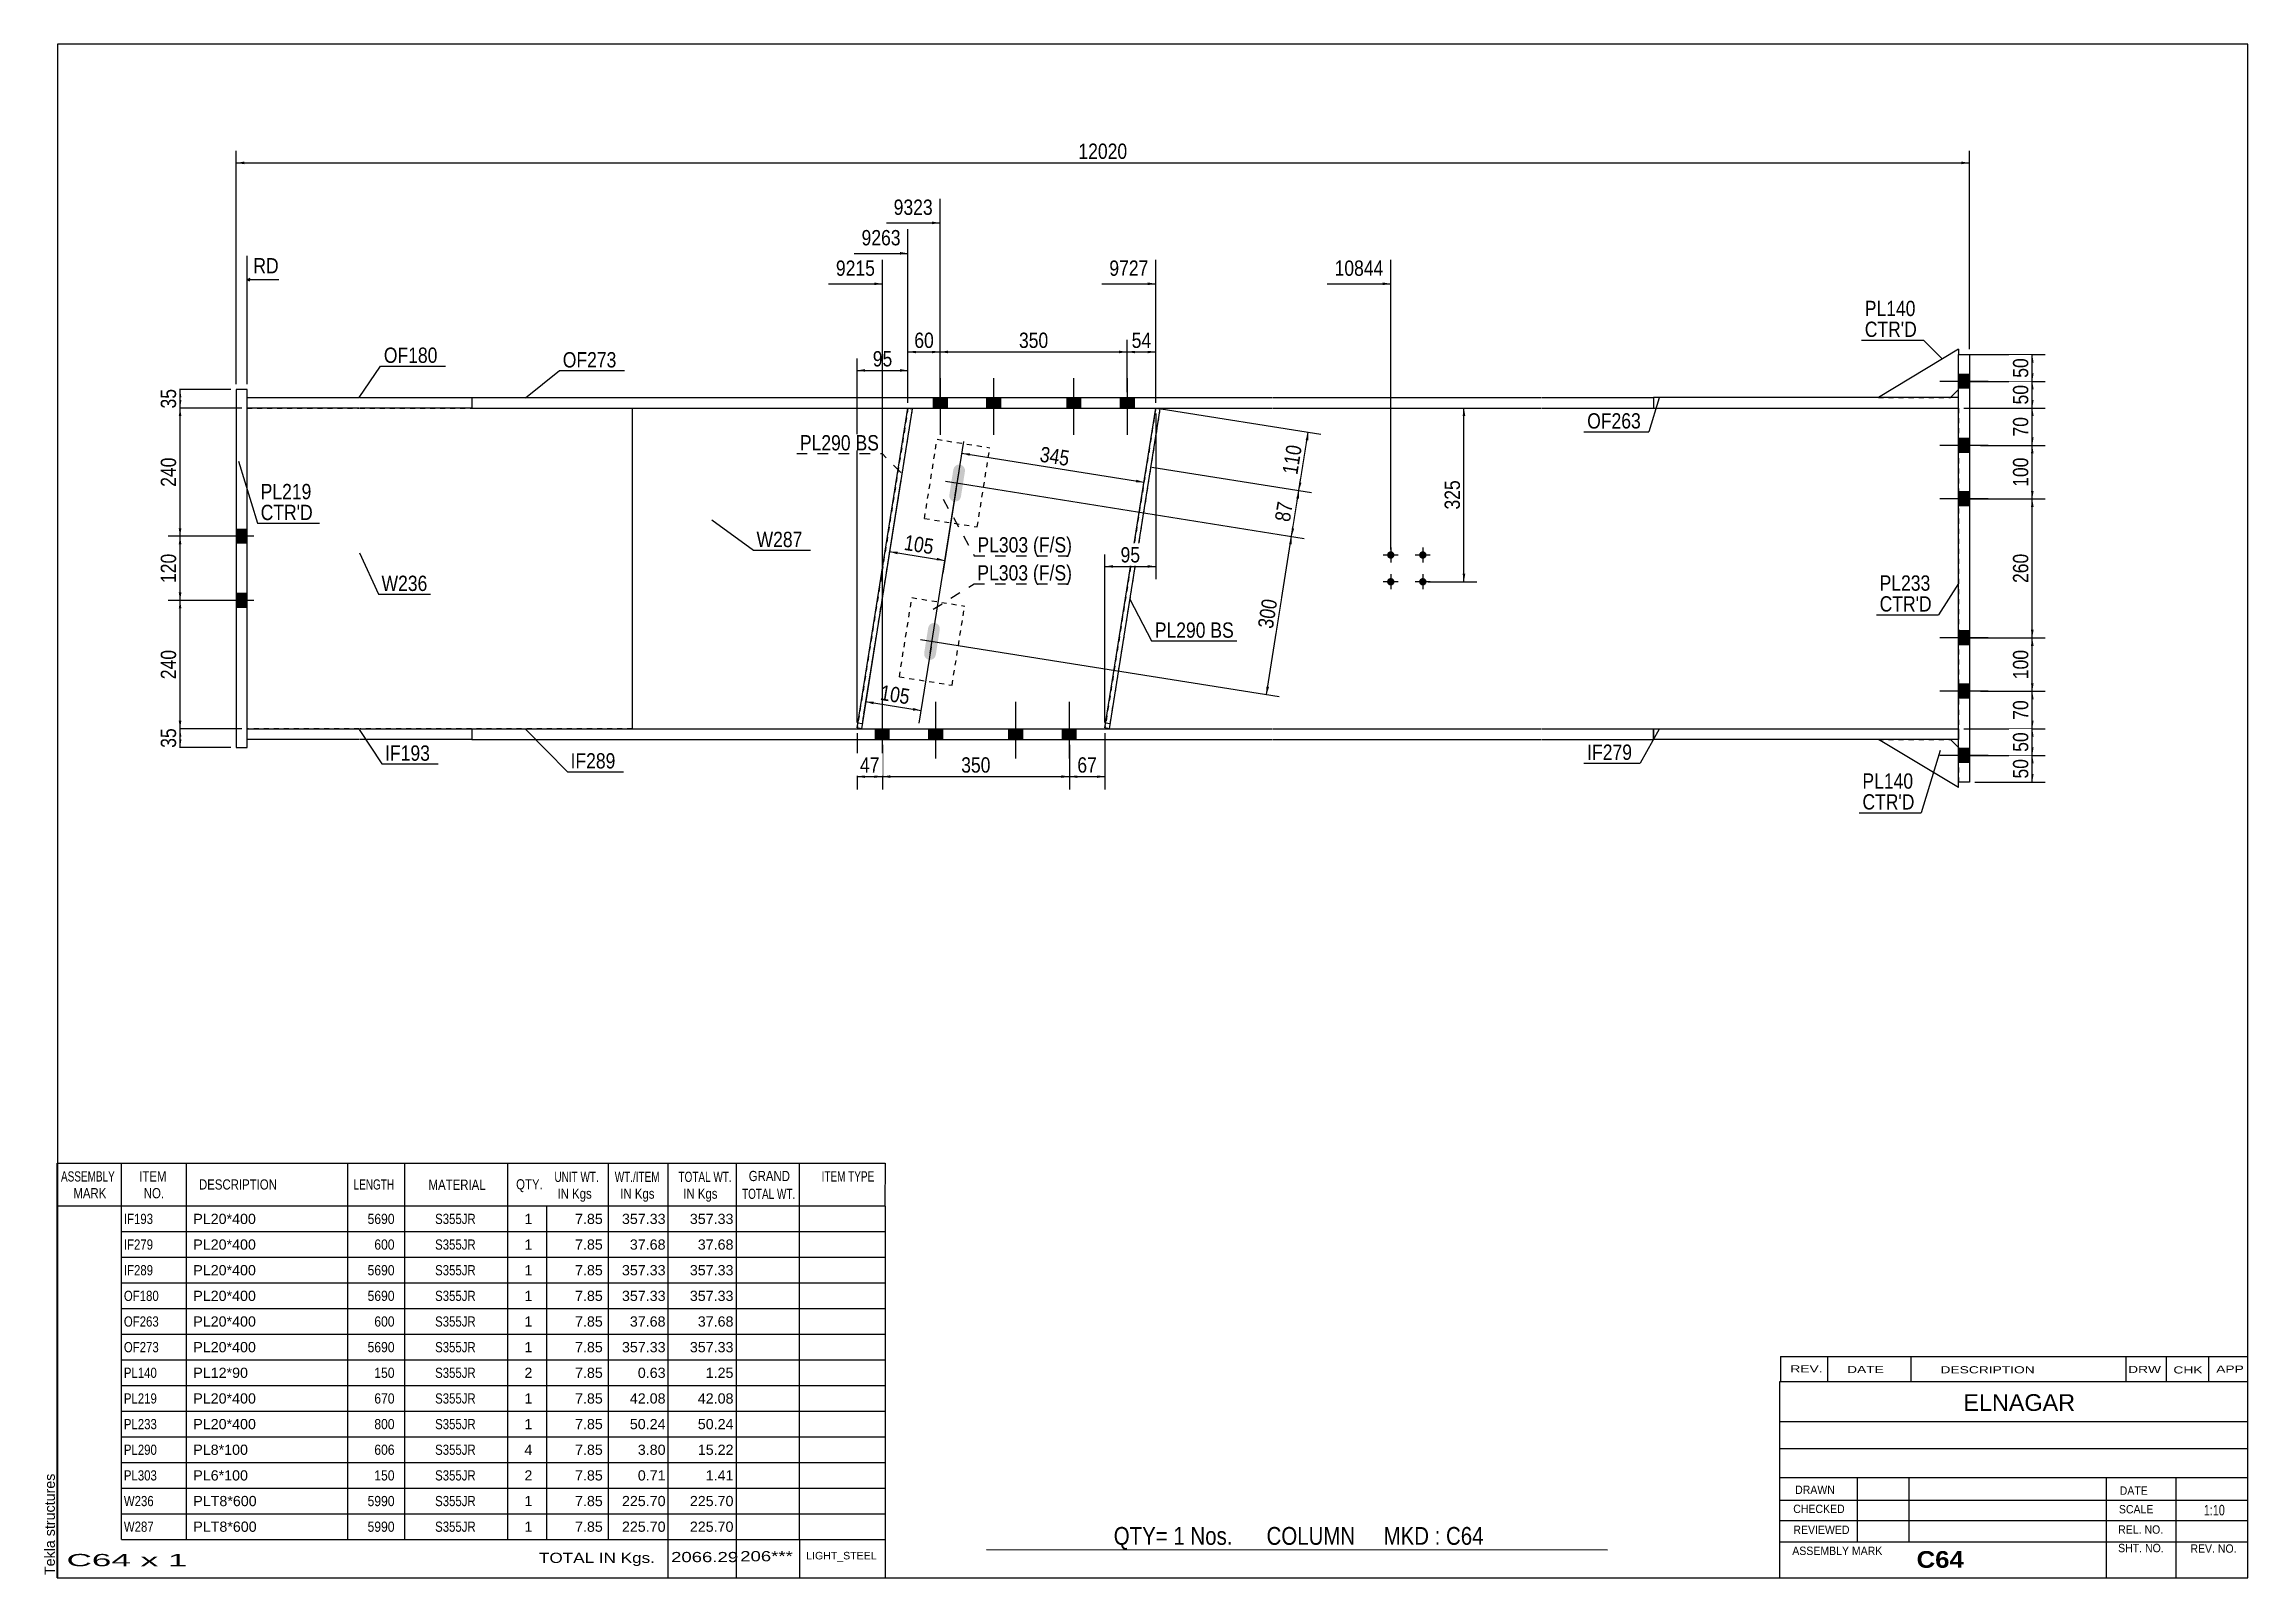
# Model space of a CAD drawing. Header units: millimetres. Extents: x -334 to 79, y -154 to 133.
import ezdxf

# ---------------------------------------------------------------- set-up
doc = ezdxf.new("R2010")
doc.units = ezdxf.units.MM
doc.linetypes.add('DXK_LINE_DOT1', pattern=[1.8814, 0.9407, -0.9407])
doc.linetypes.add('DXK_LINE_DOT2', pattern=[3.9198, 1.9599, -1.9599])
doc.styles.add('Arial', font='ARIAL.TTF', dxfattribs={"height": 0.2})
doc.styles.add('Arial Bold', font='ARIALBD.TTF', dxfattribs={"height": 0.2})
doc.styles.add('Arial Narrow', font='ARIALN.TTF', dxfattribs={"height": 0.2})

# ---------------------------------------------------------------- blocks, each defined once
blk = doc.blocks.new('Unknown-623360683-1210')
at = {"color": 5, "linetype": 'Continuous'}
for p, q in [((78.53, 133.11), (-331.47, 133.11)), ((-331.47, 133.11), (-331.47, -153.89)), ((78.53, -153.89), (78.53, 133.11)), ((-331.47, -153.89), (78.53, -153.89))]:
    blk.add_line(p, q, dxfattribs=at)
at = {"color": 174, "linetype": 'Continuous', "style": 'Arial'}
blk.add_text('Tekla structures', height=1.9102, rotation=90, dxfattribs=at).set_placement((-331.97, -153.39))
blk = doc.blocks.new('Part-623360683-1496 - 1442')
at = {"color": 2, "linetype": 'Continuous'}
for p, q in [((-296, 68.5), (-298, 68.5)), ((-298, 68.5), (-298, 1.5)), ((-296, 1.5), (-296, 68.5)), ((-298, 1.5), (-296, 1.5))]:
    blk.add_line(p, q, dxfattribs=at)
blk = doc.blocks.new('Part-623360683-1676 - 1442')
at = {"color": 2, "linetype": 'Continuous'}
for p, q in [((-296, 65), (-296, 67)), ((-296, 67), (-275, 67)), ((-274.9, 67), (-253.9, 67)), ((-253.9, 67), (-253.9, 65)), ((-275, 65), (-296, 65)), ((-253.9, 65), (-274.9, 65))]:
    blk.add_line(p, q, dxfattribs=at)
blk = doc.blocks.new('Part-623360683-1501 - 1442')
at = {"color": 7, "linetype": 'DXK_LINE_DOT1'}
for p, q in [((-296, 65), (-275, 65)), ((-296, 5), (-296, 65)), ((-274.9, 65), (-223.9, 65)), ((-275, 5), (-296, 5)), ((-223.9, 5), (-274.9, 5))]:
    blk.add_line(p, q, dxfattribs=at)
at = {"color": 2, "linetype": 'Continuous'}
blk.add_line((-223.9, 65), (-223.9, 5), dxfattribs=at)
blk = doc.blocks.new('Part-623360683-2273 - 1442')
at = {"color": 7, "linetype": 'DXK_LINE_DOT1'}
for p, q in [((-172.28, 65), (-181.8, 5.13)), ((-171.49, 64.87), (-181.01, 5)), ((-172.28, 65), (-171.49, 64.87)), ((-181.01, 5), (-181.8, 5.13))]:
    blk.add_line(p, q, dxfattribs=at)
blk = doc.blocks.new('Part-623360683-1747 - 1442')
at = {"color": 2, "linetype": 'Continuous'}
for p, q in [((-32.72, 3), (-32.72, 5)), ((-32.72, 5), (-11.72, 5)), ((-11.62, 5), (24.38, 5)), ((24.38, 5), (24.38, 3)), ((-11.72, 3), (-32.72, 3)), ((24.38, 3), (-11.62, 3))]:
    blk.add_line(p, q, dxfattribs=at)
blk = doc.blocks.new('Bolt-623360683-1502 - 1442')
at = {"linetype": 'Continuous'}
for points in [[(24.38, 71.3), (24.38, 68.7), (26.38, 68.7), (26.38, 71.3)], [(24.38, 71.3), (24.38, 68.7), (26.38, 68.7), (26.38, 71.3)], [(24.38, 59.3), (24.38, 56.7), (26.38, 56.7), (26.38, 59.3)], [(24.38, 59.3), (24.38, 56.7), (26.38, 56.7), (26.38, 59.3)], [(24.38, 49.3), (24.38, 46.7), (26.38, 46.7), (26.38, 49.3)], [(24.38, 49.3), (24.38, 46.7), (26.38, 46.7), (26.38, 49.3)], [(24.38, 23.3), (24.38, 20.7), (26.38, 20.7), (26.38, 23.3)], [(24.38, 23.3), (24.38, 20.7), (26.38, 20.7), (26.38, 23.3)], [(24.38, 13.3), (24.38, 10.7), (26.38, 10.7), (26.38, 13.3)], [(24.38, 13.3), (24.38, 10.7), (26.38, 10.7), (26.38, 13.3)], [(24.38, 1.3), (24.38, -1.3), (26.38, -1.3), (26.38, 1.3)], [(24.38, 1.3), (24.38, -1.3), (26.38, -1.3), (26.38, 1.3)]]:
    blk.add_hatch(color=3, dxfattribs=at).paths.add_polyline_path(points)
at = {"color": 3, "linetype": 'Continuous'}
for p, q in [((26.38, 71.3), (24.38, 71.3)), ((26.38, 71.3), (24.38, 71.3)), ((29.88, 70), (20.88, 70)), ((29.88, 70), (20.88, 70)), ((26.38, 68.7), (24.38, 68.7)), ((26.38, 68.7), (24.38, 68.7)), ((29.88, 58), (20.88, 58)), ((29.88, 58), (20.88, 58)), ((26.38, 59.3), (24.38, 59.3)), ((26.38, 59.3), (24.38, 59.3)), ((26.38, 56.7), (24.38, 56.7)), ((26.38, 56.7), (24.38, 56.7)), ((29.88, 48), (20.88, 48)), ((29.88, 48), (20.88, 48)), ((26.38, 49.3), (24.38, 49.3)), ((26.38, 49.3), (24.38, 49.3)), ((26.38, 46.7), (24.38, 46.7)), ((26.38, 46.7), (24.38, 46.7)), ((29.88, 22), (20.88, 22)), ((29.88, 22), (20.88, 22)), ((26.38, 23.3), (24.38, 23.3)), ((26.38, 23.3), (24.38, 23.3)), ((26.38, 20.7), (24.38, 20.7)), ((26.38, 20.7), (24.38, 20.7)), ((26.38, 13.3), (24.38, 13.3)), ((26.38, 13.3), (24.38, 13.3)), ((29.88, 12), (20.88, 12)), ((29.88, 12), (20.88, 12)), ((26.38, 10.7), (24.38, 10.7)), ((26.38, 10.7), (24.38, 10.7)), ((29.88, 0), (20.88, 0)), ((29.88, 0), (20.88, 0)), ((26.38, 1.3), (24.38, 1.3)), ((26.38, 1.3), (24.38, 1.3)), ((26.38, -1.3), (24.38, -1.3)), ((26.38, -1.3), (24.38, -1.3))]:
    blk.add_line(p, q, dxfattribs=at)
blk = doc.blocks.new('Bolt-623360683-1503 - 1442')
at = {"linetype": 'Continuous'}
for points in [[(-298, 42.3), (-298, 39.7), (-296, 39.7), (-296, 42.3)], [(-298, 42.3), (-298, 39.7), (-296, 39.7), (-296, 42.3)], [(-298, 30.3), (-298, 27.7), (-296, 27.7), (-296, 30.3)], [(-298, 30.3), (-298, 27.7), (-296, 27.7), (-296, 30.3)]]:
    blk.add_hatch(color=3, dxfattribs=at).paths.add_polyline_path(points)
at = {"color": 3, "linetype": 'Continuous'}
for p, q in [((-296, 42.3), (-298, 42.3)), ((-296, 42.3), (-298, 42.3)), ((-294.7, 41), (-298, 41)), ((-294.7, 41), (-298, 41)), ((-296, 39.7), (-298, 39.7)), ((-296, 39.7), (-298, 39.7)), ((-296, 30.3), (-298, 30.3)), ((-296, 30.3), (-298, 30.3)), ((-294.7, 29), (-298, 29)), ((-294.7, 29), (-298, 29)), ((-296, 27.7), (-298, 27.7)), ((-296, 27.7), (-298, 27.7))]:
    blk.add_line(p, q, dxfattribs=at)
blk = doc.blocks.new('Part-623360683-1554 - 1442')
at = {"color": 2, "linetype": 'Continuous'}
for p, q in [((24.38, -6), (9.38, 3)), ((22.88, 3), (24.38, 1.5)), ((24.38, -6), (24.38, -5))]:
    blk.add_line(p, q, dxfattribs=at)
at = {"color": 7, "linetype": 'DXK_LINE_DOT1'}
for p, q in [((9.38, 3), (22.88, 3)), ((24.38, 1.5), (24.38, -5))]:
    blk.add_line(p, q, dxfattribs=at)
blk = doc.blocks.new('Bolt-623360683-1751 - 1442')
at = {"linetype": 'Continuous'}
for points in [[(-81.22, 37.5, -1), (-82.62, 37.5, -1)], [(-75.22, 37.5, -1), (-76.62, 37.5, -1)], [(-81.22, 32.5, -1), (-82.62, 32.5, -1)], [(-75.22, 32.5, -1), (-76.62, 32.5, -1)]]:
    blk.add_hatch(color=3, dxfattribs=at).paths.add_polyline_path(points)
at = {"color": 3, "linetype": 'Continuous'}
for p, q in [((-80.52, 37.5), (-83.32, 37.5)), ((-81.92, 38.9), (-81.92, 36.1)), ((-74.52, 37.5), (-77.32, 37.5)), ((-75.92, 38.9), (-75.92, 36.1)), ((-81.92, 33.9), (-81.92, 31.1)), ((-75.92, 33.9), (-75.92, 31.1)), ((-80.52, 32.5), (-83.32, 32.5)), ((-74.52, 32.5), (-77.32, 32.5))]:
    blk.add_line(p, q, dxfattribs=at)
blk = doc.blocks.new('Part-623360683-1559 - 1442')
at = {"color": 2, "linetype": 'Continuous'}
for p, q in [((24.38, 76), (9.38, 67)), ((24.38, 76), (24.38, 75)), ((22.88, 67), (24.38, 68.5))]:
    blk.add_line(p, q, dxfattribs=at)
at = {"color": 7, "linetype": 'DXK_LINE_DOT1'}
for p, q in [((24.38, 68.5), (24.38, 75)), ((9.38, 67), (22.88, 67))]:
    blk.add_line(p, q, dxfattribs=at)
blk = doc.blocks.new('Part-623360683-1588 - 1442')
at = {"color": 2, "linetype": 'Continuous'}
for p, q in [((24.38, 75), (26.38, 75)), ((24.38, -5), (24.38, 75)), ((26.38, 75), (26.38, -5)), ((26.38, -5), (24.38, -5))]:
    blk.add_line(p, q, dxfattribs=at)
blk = doc.blocks.new('Part-623360683-1610 - 1442')
at = {"color": 2, "linetype": 'Continuous'}
for p, q in [((-253.9, 5), (-253.9, 3)), ((-253.9, 5), (-202.9, 5)), ((-202.8, 5), (-104.11, 5)), ((-104.01, 5), (-53.82, 5)), ((-53.72, 5), (-32.72, 5)), ((-32.72, 5), (-32.72, 3)), ((-253.9, 3), (-202.9, 3)), ((-202.8, 3), (-104.11, 3)), ((-104.01, 3), (-53.82, 3)), ((-53.72, 3), (-32.72, 3))]:
    blk.add_line(p, q, dxfattribs=at)
blk = doc.blocks.new('Part-623360683-1756 - 1442')
at = {"color": 2, "linetype": 'Continuous'}
for p, q in [((-135.42, 5.13), (-125.9, 65)), ((-125.11, 64.87), (-134.63, 5)), ((-125.9, 65), (-125.11, 64.87)), ((-134.63, 5), (-135.42, 5.13))]:
    blk.add_line(p, q, dxfattribs=at)
at = {"color": 7, "linetype": 'DXK_LINE_DOT1'}
blk.add_line((-135.27, 6.11), (-134.48, 5.99), dxfattribs=at)
blk = doc.blocks.new('Part-623360683-1632 - 1442')
at = {"color": 2, "linetype": 'Continuous'}
for p, q in [((-253.9, 67), (-253.9, 65)), ((-253.9, 67), (-202.9, 67)), ((-202.8, 67), (-104.11, 67)), ((-104.01, 67), (-53.82, 67)), ((-53.72, 67), (-32.72, 67)), ((-32.72, 67), (-32.72, 65)), ((-253.9, 65), (-202.9, 65)), ((-202.8, 65), (-104.11, 65)), ((-104.01, 65), (-53.82, 65)), ((-53.72, 65), (-32.72, 65))]:
    blk.add_line(p, q, dxfattribs=at)
blk = doc.blocks.new('Part-623360683-1698 - 1442')
at = {"color": 2, "linetype": 'Continuous'}
for p, q in [((-32.72, 67), (-32.72, 65)), ((-11.72, 67), (-32.72, 67)), ((24.38, 67), (-11.62, 67)), ((24.38, 65), (24.38, 67)), ((-32.72, 65), (-11.72, 65)), ((-11.62, 65), (24.38, 65))]:
    blk.add_line(p, q, dxfattribs=at)
blk = doc.blocks.new('Part-623360683-1703 - 1442')
at = {"color": 2, "linetype": 'Continuous'}
blk.add_line((-223.9, 65), (-223.9, 5), dxfattribs=at)
at = {"color": 7, "linetype": 'DXK_LINE_DOT1'}
for p, q in [((-223.9, 65), (-202.9, 65)), ((-202.8, 65), (-104.11, 65)), ((-104.01, 65), (-53.82, 65)), ((-53.72, 65), (-11.72, 65)), ((-11.62, 65), (24.38, 65)), ((24.38, 65), (24.38, 5)), ((-223.9, 5), (-202.9, 5)), ((-202.8, 5), (-104.11, 5)), ((-104.01, 5), (-53.82, 5)), ((-53.72, 5), (-11.72, 5)), ((-11.62, 5), (24.38, 5))]:
    blk.add_line(p, q, dxfattribs=at)
blk = doc.blocks.new('Part-623360683-1725 - 1442')
at = {"color": 2, "linetype": 'Continuous'}
for p, q in [((-296, 3), (-296, 5)), ((-296, 5), (-275, 5)), ((-274.9, 5), (-253.9, 5)), ((-253.9, 5), (-253.9, 3)), ((-275, 3), (-296, 3)), ((-253.9, 3), (-274.9, 3))]:
    blk.add_line(p, q, dxfattribs=at)
blk = doc.blocks.new('Bolt-623360683-1748 - 1442')
at = {"linetype": 'Continuous'}
blk.add_hatch(color=3, dxfattribs=at).paths.add_polyline_path([(-162.13, 54.26), (-162.53, 54.41), (-162.96, 54.4), (-163.35, 54.22), (-163.64, 53.9), (-163.79, 53.5), (-164.54, 48.76), (-164.53, 48.33), (-164.35, 47.94), (-164.03, 47.65), (-163.63, 47.5), (-163.2, 47.52), (-162.81, 47.7), (-162.52, 48.01), (-162.37, 48.41), (-161.62, 53.15), (-161.63, 53.58), (-161.81, 53.97)])
at = {"color": 3, "linetype": 'Continuous'}
for p, q in [((-165.25, 51.3), (-160.91, 50.61)), ((-163.42, 48.78), (-162.73, 53.13))]:
    blk.add_line(p, q, dxfattribs=at)
blk = doc.blocks.new('Bolt-623360683-1749 - 1442')
at = {"linetype": 'Continuous'}
for points in [[(-175.78, 5), (-178.38, 5), (-178.38, 3), (-175.78, 3)], [(-175.78, 5), (-178.38, 5), (-178.38, 3), (-175.78, 3)], [(-165.78, 5), (-168.38, 5), (-168.38, 3), (-165.78, 3)], [(-165.78, 5), (-168.38, 5), (-168.38, 3), (-165.78, 3)], [(-150.78, 5), (-153.38, 5), (-153.38, 3), (-150.78, 3)], [(-150.78, 5), (-153.38, 5), (-153.38, 3), (-150.78, 3)], [(-140.78, 5), (-143.38, 5), (-143.38, 3), (-140.78, 3)], [(-140.78, 5), (-143.38, 5), (-143.38, 3), (-140.78, 3)]]:
    blk.add_hatch(color=3, dxfattribs=at).paths.add_polyline_path(points)
at = {"color": 3, "linetype": 'Continuous'}
for p, q in [((-177.08, -0.59), (-177.08, 10)), ((-177.08, -0.59), (-177.08, 10)), ((-167.08, -0.59), (-167.08, 10)), ((-167.08, -0.59), (-167.08, 10)), ((-152.08, -0.59), (-152.08, 10)), ((-152.08, -0.59), (-152.08, 10)), ((-142.08, -0.59), (-142.08, 10)), ((-142.08, -0.59), (-142.08, 10)), ((-178.38, 3), (-178.38, 5)), ((-178.38, 3), (-178.38, 5)), ((-175.78, 3), (-175.78, 5)), ((-175.78, 3), (-175.78, 5)), ((-168.38, 3), (-168.38, 5)), ((-168.38, 3), (-168.38, 5)), ((-165.78, 3), (-165.78, 5)), ((-165.78, 3), (-165.78, 5)), ((-153.38, 3), (-153.38, 5)), ((-153.38, 3), (-153.38, 5)), ((-150.78, 3), (-150.78, 5)), ((-150.78, 3), (-150.78, 5)), ((-143.38, 3), (-143.38, 5)), ((-143.38, 3), (-143.38, 5)), ((-140.78, 3), (-140.78, 5)), ((-140.78, 3), (-140.78, 5))]:
    blk.add_line(p, q, dxfattribs=at)
blk = doc.blocks.new('Bolt-623360683-1750 - 1442')
at = {"linetype": 'Continuous'}
blk.add_hatch(color=3, dxfattribs=at).paths.add_polyline_path([(-166.84, 24.64), (-167.24, 24.79), (-167.67, 24.77), (-168.06, 24.59), (-168.35, 24.27), (-168.5, 23.87), (-169.25, 19.13), (-169.24, 18.7), (-169.06, 18.31), (-168.74, 18.02), (-168.34, 17.87), (-167.91, 17.89), (-167.52, 18.07), (-167.23, 18.38), (-167.08, 18.79), (-166.33, 23.53), (-166.34, 23.96), (-166.52, 24.35)])
at = {"color": 3, "linetype": 'Continuous'}
for p, q in [((-169.96, 21.67), (-165.62, 20.98)), ((-168.14, 19.16), (-167.44, 23.5))]:
    blk.add_line(p, q, dxfattribs=at)
blk = doc.blocks.new('Part-623360683-1766 - 1442')
at = {"color": 7, "linetype": 'DXK_LINE_DOT1'}
for p, q in [((-169.19, 44.33), (-166.84, 59.15)), ((-166.84, 59.15), (-156.96, 57.58)), ((-159.32, 42.76), (-156.96, 57.58)), ((-169.19, 44.33), (-159.32, 42.76))]:
    blk.add_line(p, q, dxfattribs=at)
blk = doc.blocks.new('Part-623360683-1771 - 1442')
at = {"color": 7, "linetype": 'DXK_LINE_DOT1'}
for p, q in [((-173.9, 14.71), (-171.55, 29.52)), ((-171.55, 29.52), (-161.67, 27.95)), ((-164.03, 13.14), (-161.67, 27.95)), ((-173.9, 14.71), (-164.03, 13.14))]:
    blk.add_line(p, q, dxfattribs=at)
blk = doc.blocks.new('Bolt-623360683-1772 - 1442')
at = {"linetype": 'Continuous'}
for points in [[(-164.97, 67), (-167.57, 67), (-167.57, 65), (-164.97, 65)], [(-164.97, 67), (-167.57, 67), (-167.57, 65), (-164.97, 65)], [(-154.97, 67), (-157.57, 67), (-157.57, 65), (-154.97, 65)], [(-154.97, 67), (-157.57, 67), (-157.57, 65), (-154.97, 65)], [(-139.97, 67), (-142.57, 67), (-142.57, 65), (-139.97, 65)], [(-139.97, 67), (-142.57, 67), (-142.57, 65), (-139.97, 65)], [(-129.97, 67), (-132.57, 67), (-132.57, 65), (-129.97, 65)], [(-129.97, 67), (-132.57, 67), (-132.57, 65), (-129.97, 65)]]:
    blk.add_hatch(color=3, dxfattribs=at).paths.add_polyline_path(points)
at = {"color": 3, "linetype": 'Continuous'}
for p, q in [((-166.27, 70.59), (-166.27, 60)), ((-166.27, 70.59), (-166.27, 60)), ((-156.27, 70.59), (-156.27, 60)), ((-156.27, 70.59), (-156.27, 60)), ((-141.27, 70.59), (-141.27, 60)), ((-141.27, 70.59), (-141.27, 60)), ((-131.27, 70.59), (-131.27, 60)), ((-131.27, 70.59), (-131.27, 60)), ((-167.57, 67), (-167.57, 65)), ((-167.57, 67), (-167.57, 65)), ((-164.97, 67), (-164.97, 65)), ((-164.97, 67), (-164.97, 65)), ((-157.57, 67), (-157.57, 65)), ((-157.57, 67), (-157.57, 65)), ((-154.97, 67), (-154.97, 65)), ((-154.97, 67), (-154.97, 65)), ((-142.57, 67), (-142.57, 65)), ((-142.57, 67), (-142.57, 65)), ((-139.97, 67), (-139.97, 65)), ((-139.97, 67), (-139.97, 65)), ((-132.57, 67), (-132.57, 65)), ((-132.57, 67), (-132.57, 65)), ((-129.97, 67), (-129.97, 65)), ((-129.97, 67), (-129.97, 65))]:
    blk.add_line(p, q, dxfattribs=at)
blk = doc.blocks.new('Part-623360683-2270 - 1442')
at = {"color": 2, "linetype": 'Continuous'}
for p, q in [((-181.8, 5.13), (-172.28, 65)), ((-171.49, 64.87), (-181.01, 5)), ((-172.28, 65), (-171.49, 64.87)), ((-181.01, 5), (-181.8, 5.13))]:
    blk.add_line(p, q, dxfattribs=at)
at = {"color": 7, "linetype": 'DXK_LINE_DOT1'}
blk.add_line((-181.64, 6.11), (-180.85, 5.99), dxfattribs=at)
blk = doc.blocks.new('Part-623360683-2272 - 1442')
at = {"color": 7, "linetype": 'DXK_LINE_DOT1'}
for p, q in [((-125.9, 65), (-135.42, 5.13)), ((-125.11, 64.87), (-134.63, 5)), ((-125.9, 65), (-125.11, 64.87)), ((-134.63, 5), (-135.42, 5.13))]:
    blk.add_line(p, q, dxfattribs=at)
blk = doc.blocks.new('StraightDimension-623360683-4323 - 1442')
at = {"linetype": 'Continuous'}
for points in [[(-140.58, -4.22), (-142.08, -3.97), (-140.58, -3.72)], [(-136.92, -3.72), (-135.42, -3.97), (-136.92, -4.22)]]:
    blk.add_hatch(color=7, dxfattribs=at).paths.add_polyline_path(points)
at = {"color": 7, "linetype": 'Continuous'}
for p, q in [((-135.42, 4.13), (-135.42, -6.37)), ((-142.08, 2), (-142.08, -6.37)), ((-142.08, -3.97), (-135.42, -3.97))]:
    blk.add_line(p, q, dxfattribs=at)
at = {"color": 0}
blk.add_wipeout([(-136.32, -3.82), (-136.32, 0.38), (-141.18, 0.38), (-141.18, -3.82)], dxfattribs=at)
at = {"color": 3, "style": 'Arial Narrow'}
blk.add_text('67', height=2.863, dxfattribs=at).set_placement((-140.58, -3.22))
blk = doc.blocks.new('StraightDimension-623360683-6098 - 1442')
at = {"linetype": 'Continuous'}
for points in [[(-178.76, 9.57), (-180.21, 10.06), (-178.69, 10.07)], [(-171.29, 8.89), (-169.84, 8.41), (-171.37, 8.4)]]:
    blk.add_hatch(color=7, dxfattribs=at).paths.add_polyline_path(points)
at = {"color": 7, "linetype": 'Continuous'}
for p, q in [((-178.31, 21.99), (-180.58, 7.69)), ((-167.95, 20.34), (-170.22, 6.04)), ((-180.21, 10.06), (-169.84, 8.41))]:
    blk.add_line(p, q, dxfattribs=at)
at = {"color": 0}
blk.add_wipeout([(-171.7, 8.85), (-171.04, 13), (-177.64, 14.05), (-178.3, 9.9)], dxfattribs=at)
at = {"color": 3, "style": 'Arial Narrow'}
blk.add_text('105', height=2.863, rotation=-9.0355, dxfattribs=at).set_placement((-177.62, 10.4))
blk = doc.blocks.new('StraightDimension-623360683-4421 - 1442')
at = {"linetype": 'Continuous'}
for points in [[(-68.47, 63.5), (-68.22, 65), (-67.97, 63.5)], [(-67.97, 34), (-68.22, 32.5), (-68.47, 34)]]:
    blk.add_hatch(color=7, dxfattribs=at).paths.add_polyline_path(points)
at = {"color": 7, "linetype": 'Continuous'}
for p, q in [((-74.92, 65), (-65.82, 65)), ((-68.22, 32.5), (-68.22, 65)), ((-74.92, 32.5), (-65.82, 32.5))]:
    blk.add_line(p, q, dxfattribs=at)
at = {"color": 0}
blk.add_wipeout([(-68.37, 52.09), (-72.57, 52.09), (-72.57, 45.41), (-68.37, 45.41)], dxfattribs=at)
at = {"color": 3, "style": 'Arial Narrow'}
blk.add_text('325', height=2.863, rotation=90.0002, dxfattribs=at).set_placement((-68.97, 46.01))
blk = doc.blocks.new('StraightDimension-623360683-4379 - 1442')
at = {"linetype": 'Continuous'}
for points in [[(-170.78, 75.25), (-172.28, 75.5), (-170.78, 75.75)], [(-167.77, 75.75), (-166.27, 75.5), (-167.77, 75.25)]]:
    blk.add_hatch(color=7, dxfattribs=at).paths.add_polyline_path(points)
at = {"color": 7, "linetype": 'Continuous'}
for p, q in [((-172.28, 66), (-172.28, 77.75)), ((-172.28, 75.5), (-166.27, 75.5)), ((-166.27, 68), (-166.27, 77.75))]:
    blk.add_line(p, q, dxfattribs=at)
at = {"color": 0}
blk.add_wipeout([(-166.85, 75.65), (-166.85, 79.85), (-171.7, 79.85), (-171.7, 75.65)], dxfattribs=at)
at = {"color": 3, "style": 'Arial Narrow'}
blk.add_text('60', height=2.863, dxfattribs=at).set_placement((-171.1, 76.25))
blk = doc.blocks.new('StraightDimension-623360683-2009 - 1442')
at = {"linetype": 'Continuous'}
for points in [[(-308.78, 63.5), (-308.53, 65), (-308.28, 63.5)], [(-308.28, 42.5), (-308.53, 41), (-308.78, 42.5)]]:
    blk.add_hatch(color=7, dxfattribs=at).paths.add_polyline_path(points)
at = {"color": 7, "linetype": 'Continuous'}
for p, q in [((-297, 65), (-310.78, 65)), ((-308.53, 41), (-308.53, 65)), ((-297, 41), (-310.78, 41))]:
    blk.add_line(p, q, dxfattribs=at)
at = {"color": 0}
blk.add_wipeout([(-308.68, 56.34), (-312.88, 56.34), (-312.88, 49.66), (-308.68, 49.66)], dxfattribs=at)
at = {"color": 3, "style": 'Arial Narrow'}
blk.add_text('240', height=2.863, rotation=90.0002, dxfattribs=at).set_placement((-309.28, 50.26))
blk = doc.blocks.new('StraightDimension-623360683-5493 - 1442')
at = {"linetype": 'Continuous'}
for points in [[(37.91, 56.5), (38.16, 58), (38.41, 56.5)], [(38.41, 49.5), (38.16, 48), (37.91, 49.5)]]:
    blk.add_hatch(color=7, dxfattribs=at).paths.add_polyline_path(points)
at = {"color": 7, "linetype": 'Continuous'}
for p, q in [((28.46, 58), (40.56, 58)), ((38.16, 48), (38.16, 58)), ((25.38, 48), (40.56, 48))]:
    blk.add_line(p, q, dxfattribs=at)
at = {"color": 0}
blk.add_wipeout([(38.01, 56.34), (33.81, 56.34), (33.81, 49.66), (38.01, 49.66)], dxfattribs=at)
at = {"color": 3, "style": 'Arial Narrow'}
blk.add_text('100', height=2.863, rotation=90.0002, dxfattribs=at).set_placement((37.41, 50.26))
blk = doc.blocks.new('StraightDimension-623360683-4377 - 1442')
at = {"linetype": 'Continuous'}
for points in [[(-129.77, 75.25), (-131.27, 75.5), (-129.77, 75.75)], [(-127.4, 75.75), (-125.9, 75.5), (-127.4, 75.25)]]:
    blk.add_hatch(color=7, dxfattribs=at).paths.add_polyline_path(points)
at = {"color": 7, "linetype": 'Continuous'}
for p, q in [((-131.27, 68), (-131.27, 77.75)), ((-131.27, 75.5), (-125.9, 75.5)), ((-125.9, 66), (-125.9, 77.75))]:
    blk.add_line(p, q, dxfattribs=at)
at = {"color": 0}
blk.add_wipeout([(-126.16, 75.65), (-126.16, 79.85), (-131.01, 79.85), (-131.01, 75.65)], dxfattribs=at)
at = {"color": 3, "style": 'Arial Narrow'}
blk.add_text('54', height=2.863, dxfattribs=at).set_placement((-130.41, 76.25))
blk = doc.blocks.new('StraightDimension-623360683-4089 - 1442')
at = {"linetype": 'Continuous'}
for points in [[(-160.75, 56.06), (-162.19, 56.54), (-160.67, 56.55)], [(-129.55, 51.6), (-128.11, 51.12), (-129.63, 51.11)]]:
    blk.add_hatch(color=7, dxfattribs=at).paths.add_polyline_path(points)
at = {"color": 7, "linetype": 'Continuous'}
for p, q in [((-167.63, 22.32), (-161.84, 58.76)), ((-162.19, 56.54), (-128.11, 51.12)), ((-133.55, 16.9), (-127.76, 53.34))]:
    blk.add_line(p, q, dxfattribs=at)
at = {"color": 0}
blk.add_wipeout([(-141.83, 53.45), (-141.17, 57.6), (-147.77, 58.65), (-148.43, 54.5)], dxfattribs=at)
at = {"color": 3, "style": 'Arial Narrow'}
blk.add_text('345', height=2.863, rotation=-9.0355, dxfattribs=at).set_placement((-147.74, 55))
blk = doc.blocks.new('StraightDimension-623360683-4324 - 1442')
at = {"linetype": 'Continuous'}
for points in [[(-175.58, -4.22), (-177.08, -3.97), (-175.58, -3.72)], [(-143.58, -3.72), (-142.08, -3.97), (-143.58, -4.22)]]:
    blk.add_hatch(color=7, dxfattribs=at).paths.add_polyline_path(points)
at = {"color": 7, "linetype": 'Continuous'}
for p, q in [((-177.08, 2), (-177.08, -6.37)), ((-142.08, 2), (-142.08, -6.37)), ((-177.08, -3.97), (-142.08, -3.97))]:
    blk.add_line(p, q, dxfattribs=at)
at = {"color": 0}
blk.add_wipeout([(-156.24, -3.82), (-156.24, 0.38), (-162.92, 0.38), (-162.92, -3.82)], dxfattribs=at)
at = {"color": 3, "style": 'Arial Narrow'}
blk.add_text('350', height=2.863, dxfattribs=at).set_placement((-162.32, -3.22))
blk = doc.blocks.new('StraightDimension-623360683-4544 - 1442')
at = {"linetype": 'Continuous'}
blk.add_hatch(color=7, dxfattribs=at).paths.add_polyline_path([(-83.42, 88.5), (-81.92, 88.25), (-83.42, 88)])
at = {"color": 7, "linetype": 'Continuous'}
for p, q in [((-81.92, 38.5), (-81.92, 92.75)), ((-93.81, 88.25), (-81.92, 88.25))]:
    blk.add_line(p, q, dxfattribs=at)
at = {"color": 0}
blk.add_wipeout([(-82.69, 89.15), (-82.69, 93.35), (-93.03, 93.35), (-93.03, 89.15)], dxfattribs=at)
at = {"color": 3, "style": 'Arial Narrow'}
blk.add_text('10844', height=2.863, dxfattribs=at).set_placement((-92.43, 89.75))
blk = doc.blocks.new('StraightDimension-623360683-1856 - 1442')
at = {"linetype": 'Continuous'}
for points in [[(-296.5, 110.63), (-298, 110.88), (-296.5, 111.13)], [(24.88, 111.13), (26.38, 110.88), (24.88, 110.63)]]:
    blk.add_hatch(color=7, dxfattribs=at).paths.add_polyline_path(points)
at = {"color": 7, "linetype": 'Continuous'}
for p, q in [((-298, 69.5), (-298, 113.13)), ((26.38, 76), (26.38, 113.13)), ((-298, 110.88), (26.38, 110.88))]:
    blk.add_line(p, q, dxfattribs=at)
at = {"color": 0}
blk.add_wipeout([(-130.64, 111.03), (-130.64, 115.23), (-140.98, 115.23), (-140.98, 111.03)], dxfattribs=at)
at = {"color": 3, "style": 'Arial Narrow'}
blk.add_text('12020', height=2.863, dxfattribs=at).set_placement((-140.38, 111.63))
blk = doc.blocks.new('StraightDimension-623360683-4167 - 1442')
at = {"linetype": 'Continuous'}
for points in [[(-97.86, 59.02), (-97.37, 60.46), (-97.36, 58.94)], [(-98.63, 51), (-99.11, 49.55), (-99.12, 51.07)]]:
    blk.add_hatch(color=7, dxfattribs=at).paths.add_polyline_path(points)
at = {"color": 7, "linetype": 'Continuous'}
for p, q in [((-124.92, 64.84), (-95, 60.09)), ((-99.11, 49.55), (-97.37, 60.46)), ((-126.65, 53.93), (-96.74, 49.18))]:
    blk.add_line(p, q, dxfattribs=at)
at = {"color": 0}
blk.add_wipeout([(-97.86, 58.33), (-102.01, 58.99), (-103.06, 52.39), (-98.91, 51.73)], dxfattribs=at)
at = {"color": 3, "style": 'Arial Narrow'}
blk.add_text('110', height=2.863, rotation=80.9647, dxfattribs=at).set_placement((-99.41, 52.42))
blk = doc.blocks.new('StraightDimension-623360683-2050 - 1442')
at = {"linetype": 'Continuous'}
for points in [[(-308.78, 27.5), (-308.53, 29), (-308.28, 27.5)], [(-308.28, 6.5), (-308.53, 5), (-308.78, 6.5)]]:
    blk.add_hatch(color=7, dxfattribs=at).paths.add_polyline_path(points)
at = {"color": 7, "linetype": 'Continuous'}
for p, q in [((-297, 29), (-310.78, 29)), ((-308.53, 5), (-308.53, 29)), ((-297, 5), (-310.78, 5))]:
    blk.add_line(p, q, dxfattribs=at)
at = {"color": 0}
blk.add_wipeout([(-308.68, 20.34), (-312.88, 20.34), (-312.88, 13.66), (-308.68, 13.66)], dxfattribs=at)
at = {"color": 3, "style": 'Arial Narrow'}
blk.add_text('240', height=2.863, rotation=90.0002, dxfattribs=at).set_placement((-309.28, 14.26))
blk = doc.blocks.new('StraightDimension-623360683-2026 - 1442')
at = {"linetype": 'Continuous'}
for points in [[(-308.78, 39.5), (-308.53, 41), (-308.28, 39.5)], [(-308.28, 30.5), (-308.53, 29), (-308.78, 30.5)]]:
    blk.add_hatch(color=7, dxfattribs=at).paths.add_polyline_path(points)
at = {"color": 7, "linetype": 'Continuous'}
for p, q in [((-297, 41), (-310.78, 41)), ((-308.53, 29), (-308.53, 41)), ((-297, 29), (-310.78, 29))]:
    blk.add_line(p, q, dxfattribs=at)
at = {"color": 0}
blk.add_wipeout([(-308.68, 38.34), (-312.88, 38.34), (-312.88, 31.66), (-308.68, 31.66)], dxfattribs=at)
at = {"color": 3, "style": 'Arial Narrow'}
blk.add_text('120', height=2.863, rotation=90.0002, dxfattribs=at).set_placement((-309.28, 32.26))
blk = doc.blocks.new('StraightDimension-623360683-2000 - 1442')
at = {"linetype": 'Continuous'}
for points in [[(-308.78, 67), (-308.53, 68.5), (-308.28, 67)], [(-308.28, 66.5), (-308.53, 65), (-308.78, 66.5)]]:
    blk.add_hatch(color=7, dxfattribs=at).paths.add_polyline_path(points)
at = {"color": 7, "linetype": 'Continuous'}
for p, q in [((-299, 68.5), (-310.78, 68.5)), ((-308.53, 65), (-308.53, 68.5)), ((-297, 65), (-310.78, 65))]:
    blk.add_line(p, q, dxfattribs=at)
at = {"color": 0}
blk.add_wipeout([(-308.68, 69.18), (-312.88, 69.18), (-312.88, 64.32), (-308.68, 64.32)], dxfattribs=at)
at = {"color": 3, "style": 'Arial Narrow'}
blk.add_text('35', height=2.863, rotation=90.0002, dxfattribs=at).set_placement((-309.28, 64.92))
blk = doc.blocks.new('StraightDimension-623360683-4169 - 1442')
at = {"linetype": 'Continuous'}
for points in [[(-100.95, 39.56), (-100.47, 41), (-100.46, 39.48)], [(-104.7, 12.82), (-105.18, 11.37), (-105.19, 12.89)]]:
    blk.add_hatch(color=7, dxfattribs=at).paths.add_polyline_path(points)
at = {"color": 7, "linetype": 'Continuous'}
for p, q in [((-162.09, 50.8), (-98.1, 40.62)), ((-105.18, 11.37), (-100.47, 41)), ((-166.8, 21.17), (-102.81, 11))]:
    blk.add_line(p, q, dxfattribs=at)
at = {"color": 0}
blk.add_wipeout([(-102.45, 29.51), (-106.6, 30.17), (-107.65, 23.57), (-103.5, 22.91)], dxfattribs=at)
at = {"color": 3, "style": 'Arial Narrow'}
blk.add_text('300', height=2.863, rotation=80.9647, dxfattribs=at).set_placement((-104, 23.6))
blk = doc.blocks.new('StraightDimension-623360683-2065 - 1442')
at = {"linetype": 'Continuous'}
for points in [[(-308.78, 3.5), (-308.53, 5), (-308.28, 3.5)], [(-308.28, 3), (-308.53, 1.5), (-308.78, 3)]]:
    blk.add_hatch(color=7, dxfattribs=at).paths.add_polyline_path(points)
at = {"color": 7, "linetype": 'Continuous'}
for p, q in [((-297, 5), (-310.78, 5)), ((-308.53, 1.5), (-308.53, 5)), ((-299, 1.5), (-310.78, 1.5))]:
    blk.add_line(p, q, dxfattribs=at)
at = {"color": 0}
blk.add_wipeout([(-308.68, 5.68), (-312.88, 5.68), (-312.88, 0.82), (-308.68, 0.82)], dxfattribs=at)
at = {"color": 3, "style": 'Arial Narrow'}
blk.add_text('35', height=2.863, rotation=90.0002, dxfattribs=at).set_placement((-309.28, 1.42))
blk = doc.blocks.new('StraightDimension-623360683-3013 - 1442')
at = {"linetype": 'Continuous'}
for points in [[(-180.3, 71.79), (-181.8, 72.04), (-180.3, 72.29)], [(-173.78, 72.29), (-172.28, 72.04), (-173.78, 71.79)]]:
    blk.add_hatch(color=7, dxfattribs=at).paths.add_polyline_path(points)
at = {"color": 7, "linetype": 'Continuous'}
for p, q in [((-181.8, 6.13), (-181.8, 74.29)), ((-172.28, 66), (-172.28, 74.29)), ((-181.8, 72.04), (-172.28, 72.04))]:
    blk.add_line(p, q, dxfattribs=at)
at = {"color": 0}
blk.add_wipeout([(-174.61, 72.19), (-174.61, 76.39), (-179.47, 76.39), (-179.47, 72.19)], dxfattribs=at)
at = {"color": 3, "style": 'Arial Narrow'}
blk.add_text('95', height=2.863, dxfattribs=at).set_placement((-178.87, 72.79))
blk = doc.blocks.new('StraightDimension-623360683-3031 - 1442')
at = {"linetype": 'Continuous'}
for points in [[(-133.92, 35.11), (-135.42, 35.36), (-133.92, 35.61)], [(-127.4, 35.61), (-125.9, 35.36), (-127.4, 35.11)]]:
    blk.add_hatch(color=7, dxfattribs=at).paths.add_polyline_path(points)
at = {"color": 7, "linetype": 'Continuous'}
for p, q in [((-125.9, 64), (-125.9, 32.96)), ((-135.42, 6.13), (-135.42, 37.61)), ((-135.42, 35.36), (-125.9, 35.36))]:
    blk.add_line(p, q, dxfattribs=at)
at = {"color": 0}
blk.add_wipeout([(-128.24, 35.51), (-128.24, 39.71), (-133.09, 39.71), (-133.09, 35.51)], dxfattribs=at)
at = {"color": 3, "style": 'Arial Narrow'}
blk.add_text('95', height=2.863, dxfattribs=at).set_placement((-132.49, 36.11))
blk = doc.blocks.new('StraightDimension-623360683-4168 - 1442')
at = {"linetype": 'Continuous'}
for points in [[(-99.59, 48.11), (-99.11, 49.55), (-99.1, 48.03)], [(-99.99, 42.44), (-100.47, 41), (-100.48, 42.52)]]:
    blk.add_hatch(color=7, dxfattribs=at).paths.add_polyline_path(points)
at = {"color": 7, "linetype": 'Continuous'}
for p, q in [((-126.65, 53.93), (-96.74, 49.18)), ((-162.09, 50.8), (-98.1, 40.62)), ((-100.47, 41), (-99.11, 49.55))]:
    blk.add_line(p, q, dxfattribs=at)
at = {"color": 0}
blk.add_wipeout([(-99.56, 47.7), (-103.7, 48.36), (-104.47, 43.56), (-100.32, 42.9)], dxfattribs=at)
at = {"color": 3, "style": 'Arial Narrow'}
blk.add_text('87', height=2.863, rotation=80.9647, dxfattribs=at).set_placement((-100.82, 43.59))
blk = doc.blocks.new('StraightDimension-623360683-4325 - 1442')
at = {"linetype": 'Continuous'}
for points in [[(-180.3, -4.22), (-181.8, -3.97), (-180.3, -3.72)], [(-178.58, -3.72), (-177.08, -3.97), (-178.58, -4.22)]]:
    blk.add_hatch(color=7, dxfattribs=at).paths.add_polyline_path(points)
at = {"color": 7, "linetype": 'Continuous'}
for p, q in [((-181.8, 4.13), (-181.8, -6.37)), ((-177.08, 2), (-177.08, -6.37)), ((-181.8, -3.97), (-177.08, -3.97))]:
    blk.add_line(p, q, dxfattribs=at)
at = {"color": 0}
blk.add_wipeout([(-177.01, -3.82), (-177.01, 0.38), (-181.87, 0.38), (-181.87, -3.82)], dxfattribs=at)
at = {"color": 3, "style": 'Arial Narrow'}
blk.add_text('47', height=2.863, dxfattribs=at).set_placement((-181.27, -3.22))
blk = doc.blocks.new('StraightDimension-623360683-5494 - 1442')
at = {"linetype": 'Continuous'}
for points in [[(37.91, 46.5), (38.16, 48), (38.41, 46.5)], [(38.41, 23.5), (38.16, 22), (37.91, 23.5)]]:
    blk.add_hatch(color=7, dxfattribs=at).paths.add_polyline_path(points)
at = {"color": 7, "linetype": 'Continuous'}
for p, q in [((25.38, 48), (40.56, 48)), ((38.16, 22), (38.16, 48)), ((25.38, 22), (40.56, 22))]:
    blk.add_line(p, q, dxfattribs=at)
at = {"color": 0}
blk.add_wipeout([(38.01, 38.34), (33.81, 38.34), (33.81, 31.66), (38.01, 31.66)], dxfattribs=at)
at = {"color": 3, "style": 'Arial Narrow'}
blk.add_text('260', height=2.863, rotation=90.0002, dxfattribs=at).set_placement((37.41, 32.26))
blk = doc.blocks.new('StraightDimension-623360683-4378 - 1442')
at = {"linetype": 'Continuous'}
for points in [[(-164.77, 75.25), (-166.27, 75.5), (-164.77, 75.75)], [(-132.77, 75.75), (-131.27, 75.5), (-132.77, 75.25)]]:
    blk.add_hatch(color=7, dxfattribs=at).paths.add_polyline_path(points)
at = {"color": 7, "linetype": 'Continuous'}
for p, q in [((-166.27, 68), (-166.27, 77.75)), ((-166.27, 75.5), (-131.27, 75.5)), ((-131.27, 68), (-131.27, 77.75))]:
    blk.add_line(p, q, dxfattribs=at)
at = {"color": 0}
blk.add_wipeout([(-145.43, 75.65), (-145.43, 79.85), (-152.11, 79.85), (-152.11, 75.65)], dxfattribs=at)
at = {"color": 3, "style": 'Arial Narrow'}
blk.add_text('350', height=2.863, dxfattribs=at).set_placement((-151.51, 76.25))
blk = doc.blocks.new('StraightDimension-623360683-4545 - 1442')
at = {"linetype": 'Continuous'}
blk.add_hatch(color=7, dxfattribs=at).paths.add_polyline_path([(-127.4, 88.5), (-125.9, 88.25), (-127.4, 88)])
at = {"color": 7, "linetype": 'Continuous'}
for p, q in [((-125.9, 66), (-125.9, 92.75)), ((-135.97, 88.25), (-125.9, 88.25))]:
    blk.add_line(p, q, dxfattribs=at)
at = {"color": 0}
blk.add_wipeout([(-126.68, 89.15), (-126.68, 93.35), (-135.19, 93.35), (-135.19, 89.15)], dxfattribs=at)
at = {"color": 3, "style": 'Arial Narrow'}
blk.add_text('9727', height=2.863, dxfattribs=at).set_placement((-134.59, 89.75))
blk = doc.blocks.new('StraightDimension-623360683-4546 - 1442')
at = {"linetype": 'Continuous'}
blk.add_hatch(color=7, dxfattribs=at).paths.add_polyline_path([(-167.77, 99.9), (-166.27, 99.65), (-167.77, 99.4)])
at = {"color": 7, "linetype": 'Continuous'}
for p, q in [((-166.27, 66), (-166.27, 104.15)), ((-176.33, 99.65), (-166.27, 99.65))]:
    blk.add_line(p, q, dxfattribs=at)
at = {"color": 0}
blk.add_wipeout([(-167.04, 100.55), (-167.04, 104.75), (-175.56, 104.75), (-175.56, 100.55)], dxfattribs=at)
at = {"color": 3, "style": 'Arial Narrow'}
blk.add_text('9323', height=2.863, dxfattribs=at).set_placement((-174.96, 101.15))
blk = doc.blocks.new('StraightDimension-623360683-4547 - 1442')
at = {"linetype": 'Continuous'}
blk.add_hatch(color=7, dxfattribs=at).paths.add_polyline_path([(-173.78, 94.2), (-172.28, 93.95), (-173.78, 93.7)])
at = {"color": 7, "linetype": 'Continuous'}
for p, q in [((-172.28, 66), (-172.28, 98.45)), ((-182.34, 93.95), (-172.28, 93.95))]:
    blk.add_line(p, q, dxfattribs=at)
at = {"color": 0}
blk.add_wipeout([(-173.05, 94.85), (-173.05, 99.05), (-181.57, 99.05), (-181.57, 94.85)], dxfattribs=at)
at = {"color": 3, "style": 'Arial Narrow'}
blk.add_text('9263', height=2.863, dxfattribs=at).set_placement((-180.97, 95.45))
blk = doc.blocks.new('StraightDimension-623360683-4548 - 1442')
at = {"linetype": 'Continuous'}
blk.add_hatch(color=7, dxfattribs=at).paths.add_polyline_path([(-178.58, 88.5), (-177.08, 88.25), (-178.58, 88)])
at = {"color": 7, "linetype": 'Continuous'}
for p, q in [((-177.08, 6), (-177.08, 92.75)), ((-187.14, 88.25), (-177.08, 88.25))]:
    blk.add_line(p, q, dxfattribs=at)
at = {"color": 0, "linetype": 'Continuous'}
blk.add_wipeout([(-289.47, 89.6), (-289.47, 93.8), (-295.41, 93.8), (-295.41, 89.6)], dxfattribs=at)
at = {"color": 7, "linetype": 'Continuous'}
for p, q in [((-296, 69.5), (-296, 93.5)), ((-295.5, 89.25), (-296, 89)), ((-295.5, 88.75), (-296, 89)), ((-290.07, 89), (-296, 89))]:
    blk.add_line(p, q, dxfattribs=at)
at = {"color": 3, "linetype": 'Continuous', "style": 'Arial Narrow'}
blk.add_text('RD', height=2.863, dxfattribs=at).set_placement((-294.81, 90.2))
at = {"color": 0}
blk.add_wipeout([(-177.86, 89.15), (-177.86, 93.35), (-186.37, 93.35), (-186.37, 89.15)], dxfattribs=at)
at = {"color": 3, "style": 'Arial Narrow'}
blk.add_text('9215', height=2.863, dxfattribs=at).set_placement((-185.77, 89.75))
blk = doc.blocks.new('StraightDimension-623360683-5490 - 1442')
at = {"linetype": 'Continuous'}
for points in [[(37.91, 73.5), (38.16, 75), (38.41, 73.5)], [(38.41, 71.5), (38.16, 70), (37.91, 71.5)]]:
    blk.add_hatch(color=7, dxfattribs=at).paths.add_polyline_path(points)
at = {"color": 7, "linetype": 'Continuous'}
for p, q in [((26.38, 75), (40.56, 75)), ((38.16, 70), (38.16, 75)), ((25.38, 70), (40.56, 70))]:
    blk.add_line(p, q, dxfattribs=at)
at = {"color": 0}
blk.add_wipeout([(38.01, 74.93), (33.81, 74.93), (33.81, 70.07), (38.01, 70.07)], dxfattribs=at)
at = {"color": 3, "style": 'Arial Narrow'}
blk.add_text('50', height=2.863, rotation=90.0002, dxfattribs=at).set_placement((37.41, 70.67))
blk = doc.blocks.new('StraightDimension-623360683-5491 - 1442')
at = {"linetype": 'Continuous'}
for points in [[(37.91, 68.5), (38.16, 70), (38.41, 68.5)], [(38.41, 66.5), (38.16, 65), (37.91, 66.5)]]:
    blk.add_hatch(color=7, dxfattribs=at).paths.add_polyline_path(points)
at = {"color": 7, "linetype": 'Continuous'}
for p, q in [((25.38, 70), (40.56, 70)), ((38.16, 65), (38.16, 70)), ((25.38, 65), (40.56, 65))]:
    blk.add_line(p, q, dxfattribs=at)
at = {"color": 0}
blk.add_wipeout([(38.01, 69.93), (33.81, 69.93), (33.81, 65.07), (38.01, 65.07)], dxfattribs=at)
at = {"color": 3, "style": 'Arial Narrow'}
blk.add_text('50', height=2.863, rotation=90.0002, dxfattribs=at).set_placement((37.41, 65.67))
blk = doc.blocks.new('StraightDimension-623360683-5492 - 1442')
at = {"linetype": 'Continuous'}
for points in [[(37.91, 63.5), (38.16, 65), (38.41, 63.5)], [(38.41, 59.5), (38.16, 58), (37.91, 59.5)]]:
    blk.add_hatch(color=7, dxfattribs=at).paths.add_polyline_path(points)
at = {"color": 7, "linetype": 'Continuous'}
for p, q in [((25.38, 65), (40.56, 65)), ((38.16, 58), (38.16, 65)), ((28.46, 58), (40.56, 58))]:
    blk.add_line(p, q, dxfattribs=at)
at = {"color": 0}
blk.add_wipeout([(38.01, 63.93), (33.81, 63.93), (33.81, 59.07), (38.01, 59.07)], dxfattribs=at)
at = {"color": 3, "style": 'Arial Narrow'}
blk.add_text('70', height=2.863, rotation=90.0002, dxfattribs=at).set_placement((37.41, 59.67))
blk = doc.blocks.new('StraightDimension-623360683-5495 - 1442')
at = {"linetype": 'Continuous'}
for points in [[(37.91, 20.5), (38.16, 22), (38.41, 20.5)], [(38.41, 13.5), (38.16, 12), (37.91, 13.5)]]:
    blk.add_hatch(color=7, dxfattribs=at).paths.add_polyline_path(points)
at = {"color": 7, "linetype": 'Continuous'}
for p, q in [((25.38, 22), (40.56, 22)), ((38.16, 12), (38.16, 22)), ((28.46, 12), (40.56, 12))]:
    blk.add_line(p, q, dxfattribs=at)
at = {"color": 0}
blk.add_wipeout([(38.01, 20.34), (33.81, 20.34), (33.81, 13.66), (38.01, 13.66)], dxfattribs=at)
at = {"color": 3, "style": 'Arial Narrow'}
blk.add_text('100', height=2.863, rotation=90.0002, dxfattribs=at).set_placement((37.41, 14.26))
blk = doc.blocks.new('StraightDimension-623360683-5496 - 1442')
at = {"linetype": 'Continuous'}
for points in [[(37.91, 10.5), (38.16, 12), (38.41, 10.5)], [(38.41, 6.5), (38.16, 5), (37.91, 6.5)]]:
    blk.add_hatch(color=7, dxfattribs=at).paths.add_polyline_path(points)
at = {"color": 7, "linetype": 'Continuous'}
for p, q in [((28.46, 12), (40.56, 12)), ((38.16, 5), (38.16, 12)), ((25.38, 5), (40.56, 5))]:
    blk.add_line(p, q, dxfattribs=at)
at = {"color": 0}
blk.add_wipeout([(38.01, 10.93), (33.81, 10.93), (33.81, 6.07), (38.01, 6.07)], dxfattribs=at)
at = {"color": 3, "style": 'Arial Narrow'}
blk.add_text('70', height=2.863, rotation=90.0002, dxfattribs=at).set_placement((37.41, 6.67))
blk = doc.blocks.new('StraightDimension-623360683-5497 - 1442')
at = {"linetype": 'Continuous'}
for points in [[(37.91, 3.5), (38.16, 5), (38.41, 3.5)], [(38.41, 1.5), (38.16, 0), (37.91, 1.5)]]:
    blk.add_hatch(color=7, dxfattribs=at).paths.add_polyline_path(points)
at = {"color": 7, "linetype": 'Continuous'}
for p, q in [((25.38, 5), (40.56, 5)), ((38.16, 0), (38.16, 5)), ((25.38, 0), (40.56, 0))]:
    blk.add_line(p, q, dxfattribs=at)
at = {"color": 0}
blk.add_wipeout([(38.01, 4.93), (33.81, 4.93), (33.81, 0.07), (38.01, 0.07)], dxfattribs=at)
at = {"color": 3, "style": 'Arial Narrow'}
blk.add_text('50', height=2.863, rotation=90.0002, dxfattribs=at).set_placement((37.41, 0.67))
blk = doc.blocks.new('StraightDimension-623360683-5498 - 1442')
at = {"linetype": 'Continuous'}
for points in [[(37.91, -1.5), (38.16, 0), (38.41, -1.5)], [(38.41, -3.5), (38.16, -5), (37.91, -3.5)]]:
    blk.add_hatch(color=7, dxfattribs=at).paths.add_polyline_path(points)
at = {"color": 7, "linetype": 'Continuous'}
for p, q in [((25.38, 0), (40.56, 0)), ((38.16, -5), (38.16, 0)), ((27.38, -5), (40.56, -5))]:
    blk.add_line(p, q, dxfattribs=at)
at = {"color": 0}
blk.add_wipeout([(38.01, -0.07), (33.81, -0.07), (33.81, -4.93), (38.01, -4.93)], dxfattribs=at)
at = {"color": 3, "style": 'Arial Narrow'}
blk.add_text('50', height=2.863, rotation=90.0002, dxfattribs=at).set_placement((37.41, -4.33))
blk = doc.blocks.new('StraightDimension-623360683-6065 - 1442')
at = {"linetype": 'Continuous'}
for points in [[(-174.3, 37.65), (-175.74, 38.14), (-174.22, 38.15)], [(-166.82, 36.97), (-165.38, 36.49), (-166.9, 36.48)]]:
    blk.add_hatch(color=7, dxfattribs=at).paths.add_polyline_path(points)
at = {"color": 7, "linetype": 'Continuous'}
for p, q in [((-173.6, 51.62), (-176.12, 35.77)), ((-163.24, 49.97), (-165.76, 34.12)), ((-175.74, 38.14), (-165.38, 36.49))]:
    blk.add_line(p, q, dxfattribs=at)
at = {"color": 0}
blk.add_wipeout([(-167.24, 36.94), (-166.58, 41.08), (-173.18, 42.13), (-173.84, 37.99)], dxfattribs=at)
at = {"color": 3, "style": 'Arial Narrow'}
blk.add_text('105', height=2.863, rotation=-9.0355, dxfattribs=at).set_placement((-173.15, 38.48))
blk = doc.blocks.new('CBS_REVISION-623360683-6135')
at = {"color": 7, "linetype": 'Continuous'}
for p, q in [((-8.98, -112.51), (78.52, -112.51)), ((-8.98, -112.51), (-8.98, -117.14)), ((-0.19, -112.51), (-0.19, -117.14)), ((15.41, -112.51), (15.41, -117.08)), ((55.67, -112.51), (55.67, -117.14)), ((63.21, -112.51), (63.21, -117.14)), ((71.15, -112.51), (71.15, -117.14)), ((-8.98, -117.14), (78.52, -117.14))]:
    blk.add_line(p, q, dxfattribs=at)
at = {"color": 7, "style": 'Arial Narrow', "width": 1.7}
for s, height, p in [('REV.', 1.326, (-7.12, -115.46)), ('DATE', 1.326, (3.5, -115.58)), ('DESCRIPTION', 1.3257, (20.98, -115.63)), ('DRW', 1.326, (56.1, -115.57)), ('CHK', 1.326, (64.58, -115.66)), ('APP', 1.326, (72.59, -115.51))]:
    blk.add_text(s, height=height, dxfattribs=at).set_placement(p)
blk = doc.blocks.new('CBS_BOM-623360683-6132')
at = {"color": 7, "linetype": 'Continuous'}
for p, q in [((-331.51, -84.32), (-331.51, -76.32)), ((-331.5, -76.32), (-176.58, -76.32)), ((-319.51, -84.32), (-319.51, -76.32)), ((-307.32, -84.32), (-307.32, -76.32)), ((-277.15, -84.32), (-277.15, -76.32)), ((-266.47, -84.32), (-266.47, -76.32)), ((-247.15, -84.32), (-247.15, -76.32)), ((-228.35, -84.32), (-228.35, -76.32)), ((-217.14, -84.32), (-217.14, -76.32)), ((-204.36, -84.32), (-204.36, -76.32)), ((-192.61, -84.32), (-192.61, -76.32)), ((-176.58, -76.33), (-176.59, -84.31)), ((-331.51, -84.32), (-176.58, -84.32)), ((-331.51, -89.12), (-331.51, -84.32)), ((-319.51, -89.12), (-319.51, -84.32)), ((-307.32, -89.12), (-307.32, -84.32)), ((-277.15, -89.12), (-277.15, -84.32)), ((-266.47, -89.12), (-266.47, -84.32)), ((-247.15, -89.12), (-247.15, -84.32)), ((-239.89, -89.12), (-239.89, -84.32)), ((-228.35, -89.12), (-228.35, -84.32)), ((-217.14, -89.12), (-217.14, -84.32)), ((-204.36, -89.12), (-204.36, -84.32)), ((-192.59, -89.12), (-192.59, -84.32)), ((-176.58, -84.33), (-176.58, -89.12)), ((-331.51, -93.92), (-331.51, -89.12)), ((-319.51, -89.12), (-176.58, -89.12)), ((-319.51, -93.92), (-319.51, -89.12)), ((-307.32, -93.92), (-307.32, -89.12)), ((-277.15, -93.92), (-277.15, -89.12)), ((-266.47, -93.92), (-266.47, -89.12)), ((-247.15, -93.92), (-247.15, -89.12)), ((-239.89, -93.92), (-239.89, -89.12)), ((-228.35, -93.92), (-228.35, -89.12)), ((-217.14, -93.92), (-217.14, -89.12)), ((-204.36, -93.92), (-204.36, -89.12)), ((-192.59, -93.92), (-192.59, -89.12)), ((-176.58, -89.13), (-176.58, -93.92)), ((-331.51, -98.72), (-331.51, -93.92)), ((-319.51, -93.92), (-176.58, -93.92)), ((-319.51, -98.72), (-319.51, -93.92)), ((-307.32, -98.72), (-307.32, -93.92)), ((-277.15, -98.72), (-277.15, -93.92)), ((-266.47, -98.72), (-266.47, -93.92)), ((-247.15, -98.72), (-247.15, -93.92)), ((-239.89, -98.72), (-239.89, -93.92)), ((-228.35, -98.72), (-228.35, -93.92)), ((-217.14, -98.72), (-217.14, -93.92)), ((-204.36, -98.72), (-204.36, -93.92)), ((-192.59, -98.72), (-192.59, -93.92)), ((-176.58, -93.93), (-176.58, -98.72)), ((-331.51, -103.52), (-331.51, -98.72)), ((-319.51, -98.72), (-176.58, -98.72)), ((-319.51, -103.52), (-319.51, -98.72)), ((-307.32, -103.52), (-307.32, -98.72)), ((-277.15, -103.52), (-277.15, -98.72)), ((-266.47, -103.52), (-266.47, -98.72)), ((-247.15, -103.52), (-247.15, -98.72)), ((-239.89, -103.52), (-239.89, -98.72)), ((-228.35, -103.52), (-228.35, -98.72)), ((-217.14, -103.52), (-217.14, -98.72)), ((-204.36, -103.52), (-204.36, -98.72)), ((-192.59, -103.52), (-192.59, -98.72)), ((-176.58, -98.73), (-176.58, -103.52)), ((-331.51, -108.32), (-331.51, -103.52)), ((-319.51, -103.52), (-176.58, -103.52)), ((-319.51, -108.32), (-319.51, -103.52)), ((-307.32, -108.32), (-307.32, -103.52)), ((-277.15, -108.32), (-277.15, -103.52)), ((-266.47, -108.32), (-266.47, -103.52)), ((-247.15, -108.32), (-247.15, -103.52)), ((-239.89, -108.32), (-239.89, -103.52)), ((-228.35, -108.32), (-228.35, -103.52)), ((-217.14, -108.32), (-217.14, -103.52)), ((-204.36, -108.32), (-204.36, -103.52)), ((-192.59, -108.32), (-192.59, -103.52)), ((-176.58, -103.53), (-176.58, -108.32)), ((-331.51, -113.12), (-331.51, -108.32)), ((-319.51, -108.32), (-176.58, -108.32)), ((-319.51, -113.12), (-319.51, -108.32)), ((-307.32, -113.12), (-307.32, -108.32)), ((-277.15, -113.12), (-277.15, -108.32)), ((-266.47, -113.12), (-266.47, -108.32)), ((-247.15, -113.12), (-247.15, -108.32)), ((-239.89, -113.12), (-239.89, -108.32)), ((-228.35, -113.12), (-228.35, -108.32)), ((-217.14, -113.12), (-217.14, -108.32)), ((-204.36, -113.12), (-204.36, -108.32)), ((-192.59, -113.12), (-192.59, -108.32)), ((-176.58, -108.33), (-176.58, -113.12)), ((-331.51, -117.92), (-331.51, -113.12)), ((-319.51, -113.12), (-176.58, -113.12)), ((-319.51, -117.92), (-319.51, -113.12)), ((-307.32, -117.92), (-307.32, -113.12)), ((-277.15, -117.92), (-277.15, -113.12)), ((-266.47, -117.92), (-266.47, -113.12)), ((-247.15, -117.92), (-247.15, -113.12)), ((-239.89, -117.92), (-239.89, -113.12)), ((-228.35, -117.92), (-228.35, -113.12)), ((-217.14, -117.92), (-217.14, -113.12)), ((-204.36, -117.92), (-204.36, -113.12)), ((-192.59, -117.92), (-192.59, -113.12)), ((-176.58, -113.13), (-176.58, -117.92)), ((-331.51, -122.72), (-331.51, -117.92)), ((-319.51, -117.92), (-176.58, -117.92)), ((-319.51, -122.72), (-319.51, -117.92)), ((-307.32, -122.72), (-307.32, -117.92)), ((-277.15, -122.72), (-277.15, -117.92)), ((-266.47, -122.72), (-266.47, -117.92)), ((-247.15, -122.72), (-247.15, -117.92)), ((-239.89, -122.72), (-239.89, -117.92)), ((-228.35, -122.72), (-228.35, -117.92)), ((-217.14, -122.72), (-217.14, -117.92)), ((-204.36, -122.72), (-204.36, -117.92)), ((-192.59, -122.72), (-192.59, -117.92)), ((-176.58, -117.93), (-176.58, -122.72)), ((-331.51, -127.52), (-331.51, -122.72)), ((-319.51, -122.72), (-176.58, -122.72)), ((-319.51, -127.52), (-319.51, -122.72)), ((-307.32, -127.52), (-307.32, -122.72)), ((-277.15, -127.52), (-277.15, -122.72)), ((-266.47, -127.52), (-266.47, -122.72)), ((-247.15, -127.52), (-247.15, -122.72)), ((-239.89, -127.52), (-239.89, -122.72)), ((-228.35, -127.52), (-228.35, -122.72)), ((-217.14, -127.52), (-217.14, -122.72)), ((-204.36, -127.52), (-204.36, -122.72)), ((-192.59, -127.52), (-192.59, -122.72)), ((-176.58, -122.73), (-176.58, -127.52)), ((-331.51, -132.32), (-331.51, -127.52)), ((-319.51, -127.52), (-176.58, -127.52)), ((-319.51, -132.32), (-319.51, -127.52)), ((-307.32, -132.32), (-307.32, -127.52)), ((-277.15, -132.32), (-277.15, -127.52)), ((-266.47, -132.32), (-266.47, -127.52)), ((-247.15, -132.32), (-247.15, -127.52)), ((-239.89, -132.32), (-239.89, -127.52)), ((-228.35, -132.32), (-228.35, -127.52)), ((-217.14, -132.32), (-217.14, -127.52)), ((-204.36, -132.32), (-204.36, -127.52)), ((-192.59, -132.32), (-192.59, -127.52)), ((-176.58, -127.53), (-176.58, -132.32)), ((-331.51, -137.12), (-331.51, -132.32)), ((-319.51, -132.32), (-176.58, -132.32)), ((-319.51, -137.12), (-319.51, -132.32)), ((-307.32, -137.12), (-307.32, -132.32)), ((-277.15, -137.12), (-277.15, -132.32)), ((-266.47, -137.12), (-266.47, -132.32)), ((-247.15, -137.12), (-247.15, -132.32)), ((-239.89, -137.12), (-239.89, -132.32)), ((-228.35, -137.12), (-228.35, -132.32)), ((-217.14, -137.12), (-217.14, -132.32)), ((-204.36, -137.12), (-204.36, -132.32)), ((-192.59, -137.12), (-192.59, -132.32)), ((-176.58, -132.33), (-176.58, -137.12)), ((-331.51, -141.92), (-331.51, -137.12)), ((-319.51, -137.12), (-176.58, -137.12)), ((-319.51, -141.92), (-319.51, -137.12)), ((-307.32, -141.92), (-307.32, -137.12)), ((-277.15, -141.92), (-277.15, -137.12)), ((-266.47, -141.92), (-266.47, -137.12)), ((-247.15, -141.92), (-247.15, -137.12)), ((-239.89, -141.92), (-239.89, -137.12)), ((-228.35, -141.92), (-228.35, -137.12)), ((-217.14, -141.92), (-217.14, -137.12)), ((-204.36, -141.92), (-204.36, -137.12)), ((-192.59, -141.92), (-192.59, -137.12)), ((-176.58, -137.13), (-176.58, -141.92)), ((-331.51, -146.72), (-331.51, -141.92)), ((-319.51, -141.92), (-176.58, -141.92)), ((-319.51, -146.72), (-319.51, -141.92)), ((-307.32, -146.72), (-307.32, -141.92)), ((-277.15, -146.72), (-277.15, -141.92)), ((-266.47, -146.72), (-266.47, -141.92)), ((-247.15, -146.72), (-247.15, -141.92)), ((-239.89, -146.72), (-239.89, -141.92)), ((-228.35, -146.72), (-228.35, -141.92)), ((-217.14, -146.72), (-217.14, -141.92)), ((-204.36, -146.72), (-204.36, -141.92)), ((-192.59, -146.72), (-192.59, -141.92)), ((-176.58, -141.93), (-176.58, -146.72)), ((-331.51, -153.92), (-331.51, -146.74)), ((-319.51, -146.72), (-176.58, -146.72)), ((-217.14, -153.92), (-217.14, -146.74)), ((-204.36, -153.92), (-204.36, -146.74)), ((-192.55, -153.92), (-192.55, -146.74)), ((-176.58, -146.72), (-176.58, -153.92)), ((-331.51, -153.92), (-176.58, -153.92))]:
    blk.add_line(p, q, dxfattribs=at)
at = {"color": 3, "linetype": 'Continuous', "style": 'Arial'}
for s, height, width, p in [('ASSEMBLY', 1.91, 0.7, (-330.82, -79.74)), ('ITEM', 1.91, 0.8, (-316.18, -79.74)), ('UNIT WT.', 1.91, 0.7, (-238.46, -79.82)), ('WT./ITEM', 1.91, 0.7, (-227.17, -79.82)), ('TOTAL WT.', 1.91, 0.7, (-215.24, -79.82)), ('GRAND', 1.91, 0.8, (-202.08, -79.66)), ('ITEM TYPE', 1.91, 0.7, (-188.45, -79.74)), ('MARK', 1.91, 0.8, (-328.5, -82.88)), ('NO.', 1.91, 0.8, (-315.32, -82.88)), ('DESCRIPTION', 1.9102, 0.8, (-304.99, -81.25)), ('LENGTH', 1.91, 0.7, (-276.05, -81.25)), ('MATERIAL', 1.91, 0.8, (-262.02, -81.3)), ('QTY.', 1.91, 0.8, (-245.63, -81.22)), ('IN Kgs', 1.91, 0.8, (-237.89, -82.96)), ('IN Kgs', 1.91, 0.8, (-226.13, -82.96)), ('IN Kgs', 1.91, 0.8, (-214.34, -82.96)), ('TOTAL WT.', 1.91, 0.7, (-203.34, -83))]:
    blk.add_text(s, height=height, dxfattribs=dict(at, width=width)).set_placement(p)
at = {"color": 7, "linetype": 'Continuous', "style": 'Arial'}
for s, width, p in [('IF193', 0.8, (-319.05, -87.69)), ('5690', 0.85, (-273.43, -87.69)), ('S355JR', 0.8, (-260.79, -87.69)), ('IF279', 0.8, (-319.05, -92.49)), ('600', 0.85, (-272.17, -92.49)), ('S355JR', 0.8, (-260.79, -92.49)), ('IF289', 0.8, (-319.05, -97.29)), ('5690', 0.85, (-273.43, -97.29)), ('S355JR', 0.8, (-260.79, -97.29)), ('OF180', 0.8, (-319.05, -102.09)), ('5690', 0.85, (-273.43, -102.09)), ('S355JR', 0.8, (-260.79, -102.09)), ('OF263', 0.8, (-319.05, -106.89)), ('600', 0.85, (-272.17, -106.89)), ('S355JR', 0.8, (-260.79, -106.89)), ('OF273', 0.8, (-319.05, -111.69)), ('5690', 0.85, (-273.43, -111.69)), ('S355JR', 0.8, (-260.79, -111.69)), ('PL140', 0.8, (-319.05, -116.49)), ('150', 0.85, (-272.17, -116.49)), ('S355JR', 0.8, (-260.79, -116.49)), ('PL219', 0.8, (-319.05, -121.29)), ('670', 0.85, (-272.17, -121.29)), ('S355JR', 0.8, (-260.79, -121.29)), ('PL233', 0.8, (-319.05, -126.09)), ('800', 0.85, (-272.17, -126.09)), ('S355JR', 0.8, (-260.79, -126.09)), ('PL290', 0.8, (-319.05, -130.89)), ('606', 0.85, (-272.17, -130.89)), ('S355JR', 0.8, (-260.79, -130.89)), ('PL303', 0.8, (-319.05, -135.69)), ('150', 0.85, (-272.17, -135.69)), ('S355JR', 0.8, (-260.79, -135.69)), ('W236', 0.8, (-319.05, -140.49)), ('5990', 0.85, (-273.43, -140.49)), ('S355JR', 0.8, (-260.79, -140.49)), ('W287', 0.8, (-319.05, -145.29)), ('5990', 0.85, (-273.43, -145.29)), ('S355JR', 0.8, (-260.79, -145.29))]:
    blk.add_text(s, height=1.91, dxfattribs=dict(at, width=width)).set_placement(p)
for s, p in [('PL20*400', (-306.06, -87.69)), ('1', (-244.07, -87.69)), ('7.85', (-234.6, -87.69)), ('357.33', (-225.82, -87.69)), ('357.33', (-213.11, -87.69)), ('PL20*400', (-306.06, -92.49)), ('1', (-244.07, -92.49)), ('7.85', (-234.6, -92.49)), ('37.68', (-224.34, -92.49)), ('37.68', (-211.62, -92.49)), ('PL20*400', (-306.06, -97.29)), ('1', (-244.07, -97.29)), ('7.85', (-234.6, -97.29)), ('357.33', (-225.82, -97.29)), ('357.33', (-213.11, -97.29)), ('PL20*400', (-306.06, -102.09)), ('1', (-244.07, -102.09)), ('7.85', (-234.6, -102.09)), ('357.33', (-225.82, -102.09)), ('357.33', (-213.11, -102.09)), ('PL20*400', (-306.06, -106.89)), ('1', (-244.07, -106.89)), ('7.85', (-234.6, -106.89)), ('37.68', (-224.34, -106.89)), ('37.68', (-211.62, -106.89)), ('PL20*400', (-306.06, -111.69)), ('1', (-244.07, -111.69)), ('7.85', (-234.6, -111.69)), ('357.33', (-225.82, -111.69)), ('357.33', (-213.11, -111.69)), ('PL12*90', (-306.06, -116.49)), ('2', (-244.07, -116.49)), ('7.85', (-234.6, -116.49)), ('0.63', (-222.85, -116.49)), ('1.25', (-210.14, -116.49)), ('PL20*400', (-306.06, -121.29)), ('1', (-244.07, -121.29)), ('7.85', (-234.6, -121.29)), ('42.08', (-224.34, -121.29)), ('42.08', (-211.62, -121.29)), ('PL20*400', (-306.06, -126.09)), ('1', (-244.07, -126.09)), ('7.85', (-234.6, -126.09)), ('50.24', (-224.34, -126.09)), ('50.24', (-211.62, -126.09)), ('PL8*100', (-306.06, -130.89)), ('4', (-244.07, -130.89)), ('7.85', (-234.6, -130.89)), ('3.80', (-222.85, -130.89)), ('15.22', (-211.62, -130.89)), ('PL6*100', (-306.06, -135.69)), ('2', (-244.07, -135.69)), ('7.85', (-234.6, -135.69)), ('0.71', (-222.85, -135.69)), ('1.41', (-210.14, -135.69)), ('PLT8*600', (-306.06, -140.49)), ('1', (-244.07, -140.49)), ('7.85', (-234.6, -140.49)), ('225.70', (-225.82, -140.49)), ('225.70', (-213.11, -140.49)), ('PLT8*600', (-306.06, -145.29)), ('1', (-244.07, -145.29)), ('7.85', (-234.6, -145.29)), ('225.70', (-225.82, -145.29)), ('225.70', (-213.11, -145.29))]:
    blk.add_text(s, height=1.91, dxfattribs=at).set_placement(p)
at = {"color": 6, "linetype": 'Continuous', "style": 'Arial'}
for s, height, width, p in [('C64 x 1', 2.292, 2.05, (-329.78, -151.73)), ('TOTAL IN Kgs.', 1.9102, 1.2, (-241.35, -151.12)), ('2066.29', 1.91, 1.3, (-216.62, -150.97)), ('206***', 1.91, 1.3, (-203.68, -150.81))]:
    blk.add_text(s, height=height, dxfattribs=dict(at, width=width)).set_placement(p)
blk.add_text('LIGHT_STEEL', height=1.4135, dxfattribs=at).set_placement((-191.33, -150.46))
blk = doc.blocks.new('CBS_CALLOFF-623360683-6133')
at = {"color": 7, "linetype": 'Continuous'}
blk.add_line((-157.6, -148.62), (-41.36, -148.64), dxfattribs=at)
at = {"color": 3, "linetype": 'Continuous', "style": 'Arial Narrow'}
blk.add_text('QTY= 1 Nos.      COLUMN     MKD : C64', height=3.3405, dxfattribs=at).set_placement((-133.77, -147.73))
blk = doc.blocks.new('CBS_NAME_BLOG-623360683-6134')
at = {"color": 7, "linetype": 'Continuous'}
for p, q in [((-9.07, -117.14), (78.45, -117.14)), ((-9.07, -153.85), (-9.07, -117.14)), ((-9.06, -124.67), (78.45, -124.67)), ((-8.99, -129.73), (78.53, -129.73)), ((-9.07, -135.1), (78.45, -135.1)), ((5.46, -147.21), (5.46, -135.11)), ((15.14, -147.18), (15.14, -135.11)), ((52.06, -153.85), (52.06, -135.12)), ((65.11, -153.85), (65.11, -135.1)), ((-9.06, -139.4), (78.53, -139.38)), ((-9.07, -143.15), (78.45, -143.15)), ((-9.07, -147.19), (78.45, -147.19)), ((-9.07, -153.89), (78.53, -153.89))]:
    blk.add_line(p, q, dxfattribs=at)
at = {"color": 3, "linetype": 'Continuous', "style": 'Arial'}
blk.add_text('ELNAGAR', height=3.133, dxfattribs=at).set_placement((25.26, -122.67))
at = {"color": 3, "linetype": 'Continuous'}
for s, height, style, width, p in [('CHECKED', 1.566, 'Arial', 0.9, (-6.58, -141.78)), ('DRAWN', 1.566, 'Arial', 0.9, (-6.23, -138.21)), ('DATE', 1.566, 'Arial', 0.9, (54.53, -138.37)), ('1:10', 1.957, 'Arial Narrow', 0.9, (70.27, -142.21)), ('REVIEWED', 1.566, 'Arial', 0.9, (-6.55, -145.7)), ('REL. NO.', 1.566, 'Arial', 0.9, (54.24, -145.65)), ('SCALE', 1.566, 'Arial', 0.9, (54.38, -141.85)), ('ASSEMBLY MARK', 1.5663, 'Arial', 0.9, (-6.76, -149.63)), ('SHT. NO.', 1.566, 'Arial', 0.9, (54.23, -149.11)), ('REV. NO.', 1.566, 'Arial', 0.9, (67.76, -149.21)), ('C64', 3.131, 'Arial Bold', 1.1, (16.51, -152.03))]:
    blk.add_text(s, height=height, dxfattribs=dict(at, style=style, width=width)).set_placement(p)
blk = doc.blocks.new('MarkSet-623360683-2316 - 1442')
at = {"color": 0}
blk.add_wipeout([(-183, 57.07), (-183, 60.07), (-192.51, 60.07), (-192.51, 57.07)], dxfattribs=at)
blk.add_wipeout([(-183, 57.07), (-183, 60.07), (-192.51, 60.07), (-192.51, 57.07)], dxfattribs=at)
blk.add_wipeout([(-177.72, 57.07), (-177.72, 60.07), (-182.1, 60.07), (-182.1, 57.07)], dxfattribs=at)
blk.add_wipeout([(-177.72, 57.07), (-177.72, 60.07), (-182.1, 60.07), (-182.1, 57.07)], dxfattribs=at)
at = {"color": 7, "linetype": 'DXK_LINE_DOT2'}
for p in [(-193.11, 56.47), (-173.59, 52.94)]:
    blk.add_line(p, (-177.12, 56.47), dxfattribs=at)
at = {"color": 3, "style": 'Arial Narrow'}
for s, p in [('PL290', (-192.51, 57.07)), ('BS', (-182.1, 57.07))]:
    blk.add_text(s, height=2.863, dxfattribs=at).set_placement(p)
blk = doc.blocks.new('Mark-623360683-1492 - 1442')
at = {"color": 0}
blk.add_wipeout([(-283.93, 47.94), (-283.93, 50.94), (-293.44, 50.94), (-293.44, 47.94)], dxfattribs=at)
blk.add_wipeout([(-283.93, 47.94), (-283.93, 50.94), (-293.44, 50.94), (-293.44, 47.94)], dxfattribs=at)
blk.add_wipeout([(-283.68, 44.04), (-283.68, 47.04), (-293.44, 47.04), (-293.44, 44.04)], dxfattribs=at)
blk.add_wipeout([(-283.68, 44.04), (-283.68, 47.04), (-293.44, 47.04), (-293.44, 44.04)], dxfattribs=at)
at = {"color": 7, "linetype": 'Continuous'}
for p, q in [((-297.57, 55.07), (-294.04, 43.44)), ((-294.04, 43.44), (-282.43, 43.44))]:
    blk.add_line(p, q, dxfattribs=at)
at = {"color": 3, "style": 'Arial Narrow'}
blk.add_text('PL219', height=2.863, dxfattribs=at).set_placement((-293.44, 47.94))
at = {"color": 1, "style": 'Arial Narrow'}
blk.add_text("CTR'D", height=2.863, dxfattribs=at).set_placement((-293.44, 44.04))
blk = doc.blocks.new('Mark-623360683-1672 - 1442')
at = {"color": 0}
blk.add_wipeout([(-260.34, 73.46), (-260.34, 76.46), (-270.39, 76.46), (-270.39, 73.46)], dxfattribs=at)
blk.add_wipeout([(-260.34, 73.46), (-260.34, 76.46), (-270.39, 76.46), (-270.39, 73.46)], dxfattribs=at)
at = {"color": 7, "linetype": 'Continuous'}
for p, q in [((-274.98, 67), (-270.99, 72.86)), ((-270.99, 72.86), (-258.84, 72.86))]:
    blk.add_line(p, q, dxfattribs=at)
at = {"color": 3, "style": 'Arial Narrow'}
blk.add_text('OF180', height=2.863, dxfattribs=at).set_placement((-270.39, 73.46))
blk = doc.blocks.new('Mark-623360683-1497 - 1442')
at = {"color": 0}
blk.add_wipeout([(-262.23, 30.77), (-262.23, 33.77), (-270.82, 33.77), (-270.82, 30.77)], dxfattribs=at)
blk.add_wipeout([(-262.23, 30.77), (-262.23, 33.77), (-270.82, 33.77), (-270.82, 30.77)], dxfattribs=at)
at = {"color": 7, "linetype": 'Continuous'}
for p, q in [((-274.95, 37.91), (-271.42, 30.17)), ((-271.42, 30.17), (-261.63, 30.17))]:
    blk.add_line(p, q, dxfattribs=at)
at = {"color": 3, "style": 'Arial Narrow'}
blk.add_text('W236', height=2.863, dxfattribs=at).set_placement((-270.82, 30.77))
blk = doc.blocks.new('Mark-623360683-1555 - 1442')
at = {"color": 0}
blk.add_wipeout([(16.32, 82.21), (16.32, 85.21), (6.81, 85.21), (6.81, 82.21)], dxfattribs=at)
blk.add_wipeout([(16.32, 82.21), (16.32, 85.21), (6.81, 85.21), (6.81, 82.21)], dxfattribs=at)
blk.add_wipeout([(16.57, 78.31), (16.57, 81.31), (6.81, 81.31), (6.81, 78.31)], dxfattribs=at)
blk.add_wipeout([(16.57, 78.31), (16.57, 81.31), (6.81, 81.31), (6.81, 78.31)], dxfattribs=at)
at = {"color": 7, "linetype": 'Continuous'}
for p in [(6.21, 77.71), (21.35, 74.17)]:
    blk.add_line(p, (17.82, 77.71), dxfattribs=at)
at = {"color": 3, "style": 'Arial Narrow'}
blk.add_text('PL140', height=2.863, dxfattribs=at).set_placement((6.81, 82.21))
at = {"color": 1, "style": 'Arial Narrow'}
blk.add_text("CTR'D", height=2.863, dxfattribs=at).set_placement((6.81, 78.31))
blk = doc.blocks.new('MarkSet-623360683-4077 - 1442')
at = {"color": 0}
blk.add_wipeout([(-116.58, 22.02), (-116.58, 25.02), (-126.08, 25.02), (-126.08, 22.02)], dxfattribs=at)
blk.add_wipeout([(-116.58, 22.02), (-116.58, 25.02), (-126.08, 25.02), (-126.08, 22.02)], dxfattribs=at)
at = {"color": 7, "linetype": 'Continuous'}
blk.add_line((-130.78, 29.25), (-126.68, 21.42), dxfattribs=at)
at = {"color": 0}
blk.add_wipeout([(-111.3, 22.02), (-111.3, 25.02), (-115.68, 25.02), (-115.68, 22.02)], dxfattribs=at)
blk.add_wipeout([(-111.3, 22.02), (-111.3, 25.02), (-115.68, 25.02), (-115.68, 22.02)], dxfattribs=at)
at = {"color": 7, "linetype": 'Continuous'}
blk.add_line((-126.68, 21.42), (-110.7, 21.42), dxfattribs=at)
at = {"color": 3, "style": 'Arial Narrow'}
for s, p in [('PL290', (-126.08, 22.02)), ('BS', (-115.68, 22.02))]:
    blk.add_text(s, height=2.863, dxfattribs=at).set_placement(p)
blk = doc.blocks.new('Mark-623360683-1550 - 1442')
at = {"color": 0}
blk.add_wipeout([(15.88, -6.23), (15.88, -3.23), (6.37, -3.23), (6.37, -6.23)], dxfattribs=at)
blk.add_wipeout([(15.88, -6.23), (15.88, -3.23), (6.37, -3.23), (6.37, -6.23)], dxfattribs=at)
blk.add_wipeout([(16.13, -10.13), (16.13, -7.13), (6.37, -7.13), (6.37, -10.13)], dxfattribs=at)
blk.add_wipeout([(16.13, -10.13), (16.13, -7.13), (6.37, -7.13), (6.37, -10.13)], dxfattribs=at)
at = {"color": 7, "linetype": 'Continuous'}
for p in [(20.91, 0.91), (5.77, -10.73)]:
    blk.add_line(p, (17.38, -10.73), dxfattribs=at)
at = {"color": 3, "style": 'Arial Narrow'}
blk.add_text('PL140', height=2.863, dxfattribs=at).set_placement((6.37, -6.23))
at = {"color": 1, "style": 'Arial Narrow'}
blk.add_text("CTR'D", height=2.863, dxfattribs=at).set_placement((6.37, -10.13))
blk = doc.blocks.new('Mark-623360683-1584 - 1442')
at = {"color": 0}
blk.add_wipeout([(19.09, 30.82), (19.09, 33.82), (9.59, 33.82), (9.59, 30.82)], dxfattribs=at)
blk.add_wipeout([(19.09, 30.82), (19.09, 33.82), (9.59, 33.82), (9.59, 30.82)], dxfattribs=at)
blk.add_wipeout([(19.35, 26.92), (19.35, 29.92), (9.59, 29.92), (9.59, 26.92)], dxfattribs=at)
blk.add_wipeout([(19.35, 26.92), (19.35, 29.92), (9.59, 29.92), (9.59, 26.92)], dxfattribs=at)
at = {"color": 7, "linetype": 'Continuous'}
for p in [(24.38, 32.16), (8.99, 26.32)]:
    blk.add_line(p, (20.59, 26.32), dxfattribs=at)
at = {"color": 3, "style": 'Arial Narrow'}
blk.add_text('PL233', height=2.863, dxfattribs=at).set_placement((9.59, 30.82))
at = {"color": 1, "style": 'Arial Narrow'}
blk.add_text("CTR'D", height=2.863, dxfattribs=at).set_placement((9.59, 26.92))
blk = doc.blocks.new('Mark-623360683-1606 - 1442')
at = {"color": 0}
blk.add_wipeout([(-227.04, -2.45), (-227.04, 0.55), (-235.44, 0.55), (-235.44, -2.45)], dxfattribs=at)
blk.add_wipeout([(-227.04, -2.45), (-227.04, 0.55), (-235.44, 0.55), (-235.44, -2.45)], dxfattribs=at)
at = {"color": 7, "linetype": 'Continuous'}
for p, q in [((-243.9, 4.9), (-236.04, -3.05)), ((-236.04, -3.05), (-225.54, -3.05))]:
    blk.add_line(p, q, dxfattribs=at)
at = {"color": 3, "style": 'Arial Narrow'}
blk.add_text('IF289', height=2.863, dxfattribs=at).set_placement((-235.44, -2.45))
blk = doc.blocks.new('Mark-623360683-1628 - 1442')
at = {"color": 0}
blk.add_wipeout([(-226.85, 72.6), (-226.85, 75.6), (-236.9, 75.6), (-236.9, 72.6)], dxfattribs=at)
blk.add_wipeout([(-226.85, 72.6), (-226.85, 75.6), (-236.9, 75.6), (-236.9, 72.6)], dxfattribs=at)
at = {"color": 7, "linetype": 'Continuous'}
for p, q in [((-243.9, 66.9), (-237.5, 72)), ((-237.5, 72), (-225.35, 72))]:
    blk.add_line(p, q, dxfattribs=at)
at = {"color": 3, "style": 'Arial Narrow'}
blk.add_text('OF273', height=2.863, dxfattribs=at).set_placement((-236.9, 72.6))
blk = doc.blocks.new('Mark-623360683-1694 - 1442')
at = {"color": 0}
blk.add_wipeout([(-35.1, 61.17), (-35.1, 64.17), (-45.15, 64.17), (-45.15, 61.17)], dxfattribs=at)
blk.add_wipeout([(-35.1, 61.17), (-35.1, 64.17), (-45.15, 64.17), (-45.15, 61.17)], dxfattribs=at)
at = {"color": 7, "linetype": 'Continuous'}
for p in [(-31.67, 66.9), (-45.75, 60.57)]:
    blk.add_line(p, (-33.6, 60.57), dxfattribs=at)
at = {"color": 3, "style": 'Arial Narrow'}
blk.add_text('OF263', height=2.863, dxfattribs=at).set_placement((-45.15, 61.17))
blk = doc.blocks.new('Mark-623360683-1762 - 1442')
at = {"color": 0}
blk.add_wipeout([(-149.78, 37.97), (-149.78, 40.97), (-159.28, 40.97), (-159.28, 37.97)], dxfattribs=at)
blk.add_wipeout([(-149.78, 37.97), (-149.78, 40.97), (-159.28, 40.97), (-159.28, 37.97)], dxfattribs=at)
at = {"color": 7, "linetype": 'DXK_LINE_DOT2'}
blk.add_line((-165.67, 47.95), (-159.88, 37.37), dxfattribs=at)
at = {"color": 0}
blk.add_wipeout([(-141.58, 37.97), (-141.58, 40.97), (-148.88, 40.97), (-148.88, 37.97)], dxfattribs=at)
blk.add_wipeout([(-141.58, 37.97), (-141.58, 40.97), (-148.88, 40.97), (-148.88, 37.97)], dxfattribs=at)
at = {"color": 7, "linetype": 'DXK_LINE_DOT2'}
blk.add_line((-159.88, 37.37), (-140.98, 37.37), dxfattribs=at)
at = {"color": 3, "style": 'Arial Narrow'}
for s, p in [('PL303', (-159.28, 37.97)), ('(F/', (-148.88, 37.97)), ('S)', (-144.87, 37.97))]:
    blk.add_text(s, height=2.863, dxfattribs=at).set_placement(p)
blk = doc.blocks.new('Mark-623360683-1699 - 1442')
at = {"color": 0}
blk.add_wipeout([(-192.03, 38.98), (-192.03, 41.98), (-200.62, 41.98), (-200.62, 38.98)], dxfattribs=at)
blk.add_wipeout([(-192.03, 38.98), (-192.03, 41.98), (-200.62, 41.98), (-200.62, 38.98)], dxfattribs=at)
at = {"color": 7, "linetype": 'Continuous'}
for p, q in [((-208.99, 44.1), (-201.22, 38.38)), ((-201.22, 38.38), (-190.53, 38.38))]:
    blk.add_line(p, q, dxfattribs=at)
at = {"color": 3, "style": 'Arial Narrow'}
blk.add_text('W287', height=2.863, dxfattribs=at).set_placement((-200.62, 38.98))
blk = doc.blocks.new('Mark-623360683-1767 - 1442')
at = {"color": 0}
blk.add_wipeout([(-149.79, 32.73), (-149.79, 35.73), (-159.29, 35.73), (-159.29, 32.73)], dxfattribs=at)
blk.add_wipeout([(-149.79, 32.73), (-149.79, 35.73), (-159.29, 35.73), (-159.29, 32.73)], dxfattribs=at)
at = {"color": 7, "linetype": 'DXK_LINE_DOT2'}
blk.add_line((-167.56, 27.35), (-159.89, 32.13), dxfattribs=at)
at = {"color": 0}
blk.add_wipeout([(-141.59, 32.73), (-141.59, 35.73), (-148.89, 35.73), (-148.89, 32.73)], dxfattribs=at)
blk.add_wipeout([(-141.59, 32.73), (-141.59, 35.73), (-148.89, 35.73), (-148.89, 32.73)], dxfattribs=at)
at = {"color": 7, "linetype": 'DXK_LINE_DOT2'}
blk.add_line((-159.89, 32.13), (-140.99, 32.13), dxfattribs=at)
at = {"color": 3, "style": 'Arial Narrow'}
for s, p in [('PL303', (-159.29, 32.73)), ('(F/', (-148.89, 32.73)), ('S)', (-144.87, 32.73))]:
    blk.add_text(s, height=2.863, dxfattribs=at).set_placement(p)
blk = doc.blocks.new('Mark-623360683-1721 - 1442')
at = {"color": 0}
blk.add_wipeout([(-261.74, -1), (-261.74, 2), (-270.15, 2), (-270.15, -1)], dxfattribs=at)
blk.add_wipeout([(-261.74, -1), (-261.74, 2), (-270.15, 2), (-270.15, -1)], dxfattribs=at)
at = {"color": 7, "linetype": 'Continuous'}
for p, q in [((-275, 4.86), (-270.75, -1.6)), ((-270.75, -1.6), (-260.24, -1.6))]:
    blk.add_line(p, q, dxfattribs=at)
at = {"color": 3, "style": 'Arial Narrow'}
blk.add_text('IF193', height=2.863, dxfattribs=at).set_placement((-270.15, -1))
blk = doc.blocks.new('Mark-623360683-1743 - 1442')
at = {"color": 0}
blk.add_wipeout([(-36.75, -0.83), (-36.75, 2.17), (-45.15, 2.17), (-45.15, -0.83)], dxfattribs=at)
blk.add_wipeout([(-36.75, -0.83), (-36.75, 2.17), (-45.15, 2.17), (-45.15, -0.83)], dxfattribs=at)
at = {"color": 7, "linetype": 'Continuous'}
for p in [(-31.67, 4.9), (-45.75, -1.43)]:
    blk.add_line(p, (-35.25, -1.43), dxfattribs=at)
at = {"color": 3, "style": 'Arial Narrow'}
blk.add_text('IF279', height=2.863, dxfattribs=at).set_placement((-45.15, -0.83))

msp = doc.modelspace()

# ---------------------------------------------------------------- block references
for name in ['Unknown-623360683-1210', 'Part-623360683-1559 - 1442', 'Part-623360683-1588 - 1442', 'Bolt-623360683-1772 - 1442', 'Bolt-623360683-1502 - 1442', 'Part-623360683-1496 - 1442', 'Part-623360683-1676 - 1442', 'Part-623360683-1632 - 1442', 'Part-623360683-1698 - 1442', 'Part-623360683-1501 - 1442', 'Part-623360683-1703 - 1442', 'Part-623360683-2273 - 1442', 'Part-623360683-2270 - 1442', 'Part-623360683-1756 - 1442', 'Part-623360683-2272 - 1442', 'Part-623360683-1766 - 1442', 'Bolt-623360683-1748 - 1442', 'Bolt-623360683-1503 - 1442', 'Bolt-623360683-1751 - 1442', 'Part-623360683-1771 - 1442', 'Bolt-623360683-1750 - 1442', 'Bolt-623360683-1749 - 1442', 'Part-623360683-1725 - 1442', 'Part-623360683-1610 - 1442', 'Part-623360683-1747 - 1442', 'Part-623360683-1554 - 1442', 'CBS_BOM-623360683-6132', 'CBS_REVISION-623360683-6135', 'CBS_NAME_BLOG-623360683-6134', 'CBS_CALLOFF-623360683-6133']:
    msp.add_blockref(name, (0, 0))

# ---------------------------------------------------------------- next in the draw order: block references
for name in ['StraightDimension-623360683-4544 - 1442', 'StraightDimension-623360683-4379 - 1442', 'StraightDimension-623360683-4377 - 1442', 'Mark-623360683-1694 - 1442', 'StraightDimension-623360683-2009 - 1442', 'StraightDimension-623360683-4421 - 1442', 'StraightDimension-623360683-5493 - 1442', 'StraightDimension-623360683-2050 - 1442', 'StraightDimension-623360683-6098 - 1442', 'StraightDimension-623360683-4323 - 1442', 'Mark-623360683-1743 - 1442', 'Mark-623360683-1550 - 1442']:
    msp.add_blockref(name, (0, 0))

# ---------------------------------------------------------------- next in the draw order: block references
for name in ['StraightDimension-623360683-1856 - 1442', 'StraightDimension-623360683-4089 - 1442', 'StraightDimension-623360683-5494 - 1442', 'StraightDimension-623360683-2026 - 1442', 'StraightDimension-623360683-2065 - 1442', 'StraightDimension-623360683-4324 - 1442']:
    msp.add_blockref(name, (0, 0))

# ---------------------------------------------------------------- next in the draw order: block references
for name in ['Mark-623360683-1555 - 1442', 'StraightDimension-623360683-4378 - 1442', 'StraightDimension-623360683-3013 - 1442', 'StraightDimension-623360683-5490 - 1442', 'StraightDimension-623360683-2000 - 1442', 'StraightDimension-623360683-4167 - 1442', 'Mark-623360683-1584 - 1442', 'StraightDimension-623360683-5495 - 1442']:
    msp.add_blockref(name, (0, 0))

# ---------------------------------------------------------------- next in the draw order: block references
for name in ['StraightDimension-623360683-4546 - 1442', 'StraightDimension-623360683-5491 - 1442', 'StraightDimension-623360683-4169 - 1442', 'StraightDimension-623360683-5496 - 1442', 'StraightDimension-623360683-4325 - 1442']:
    msp.add_blockref(name, (0, 0))

# ---------------------------------------------------------------- next in the draw order: block references
for name in ['StraightDimension-623360683-4547 - 1442', 'StraightDimension-623360683-3031 - 1442', 'StraightDimension-623360683-5492 - 1442', 'StraightDimension-623360683-5497 - 1442']:
    msp.add_blockref(name, (0, 0))

# ---------------------------------------------------------------- next in the draw order: block references
for name in ['StraightDimension-623360683-4548 - 1442', 'StraightDimension-623360683-4545 - 1442', 'StraightDimension-623360683-4168 - 1442', 'MarkSet-623360683-4077 - 1442', 'StraightDimension-623360683-5498 - 1442']:
    msp.add_blockref(name, (0, 0))

# ---------------------------------------------------------------- next in the draw order: block references
for name in ['Mark-623360683-1672 - 1442', 'Mark-623360683-1628 - 1442', 'Mark-623360683-1492 - 1442', 'StraightDimension-623360683-6065 - 1442', 'Mark-623360683-1699 - 1442', 'Mark-623360683-1497 - 1442', 'Mark-623360683-1721 - 1442', 'Mark-623360683-1606 - 1442']:
    msp.add_blockref(name, (0, 0))

# ---------------------------------------------------------------- next in the draw order: block references
for name in ['MarkSet-623360683-2316 - 1442', 'Mark-623360683-1762 - 1442']:
    msp.add_blockref(name, (0, 0))

# ---------------------------------------------------------------- next in the draw order: block references
msp.add_blockref('Mark-623360683-1767 - 1442', (0, 0))

doc.saveas('drawing.dxf')
